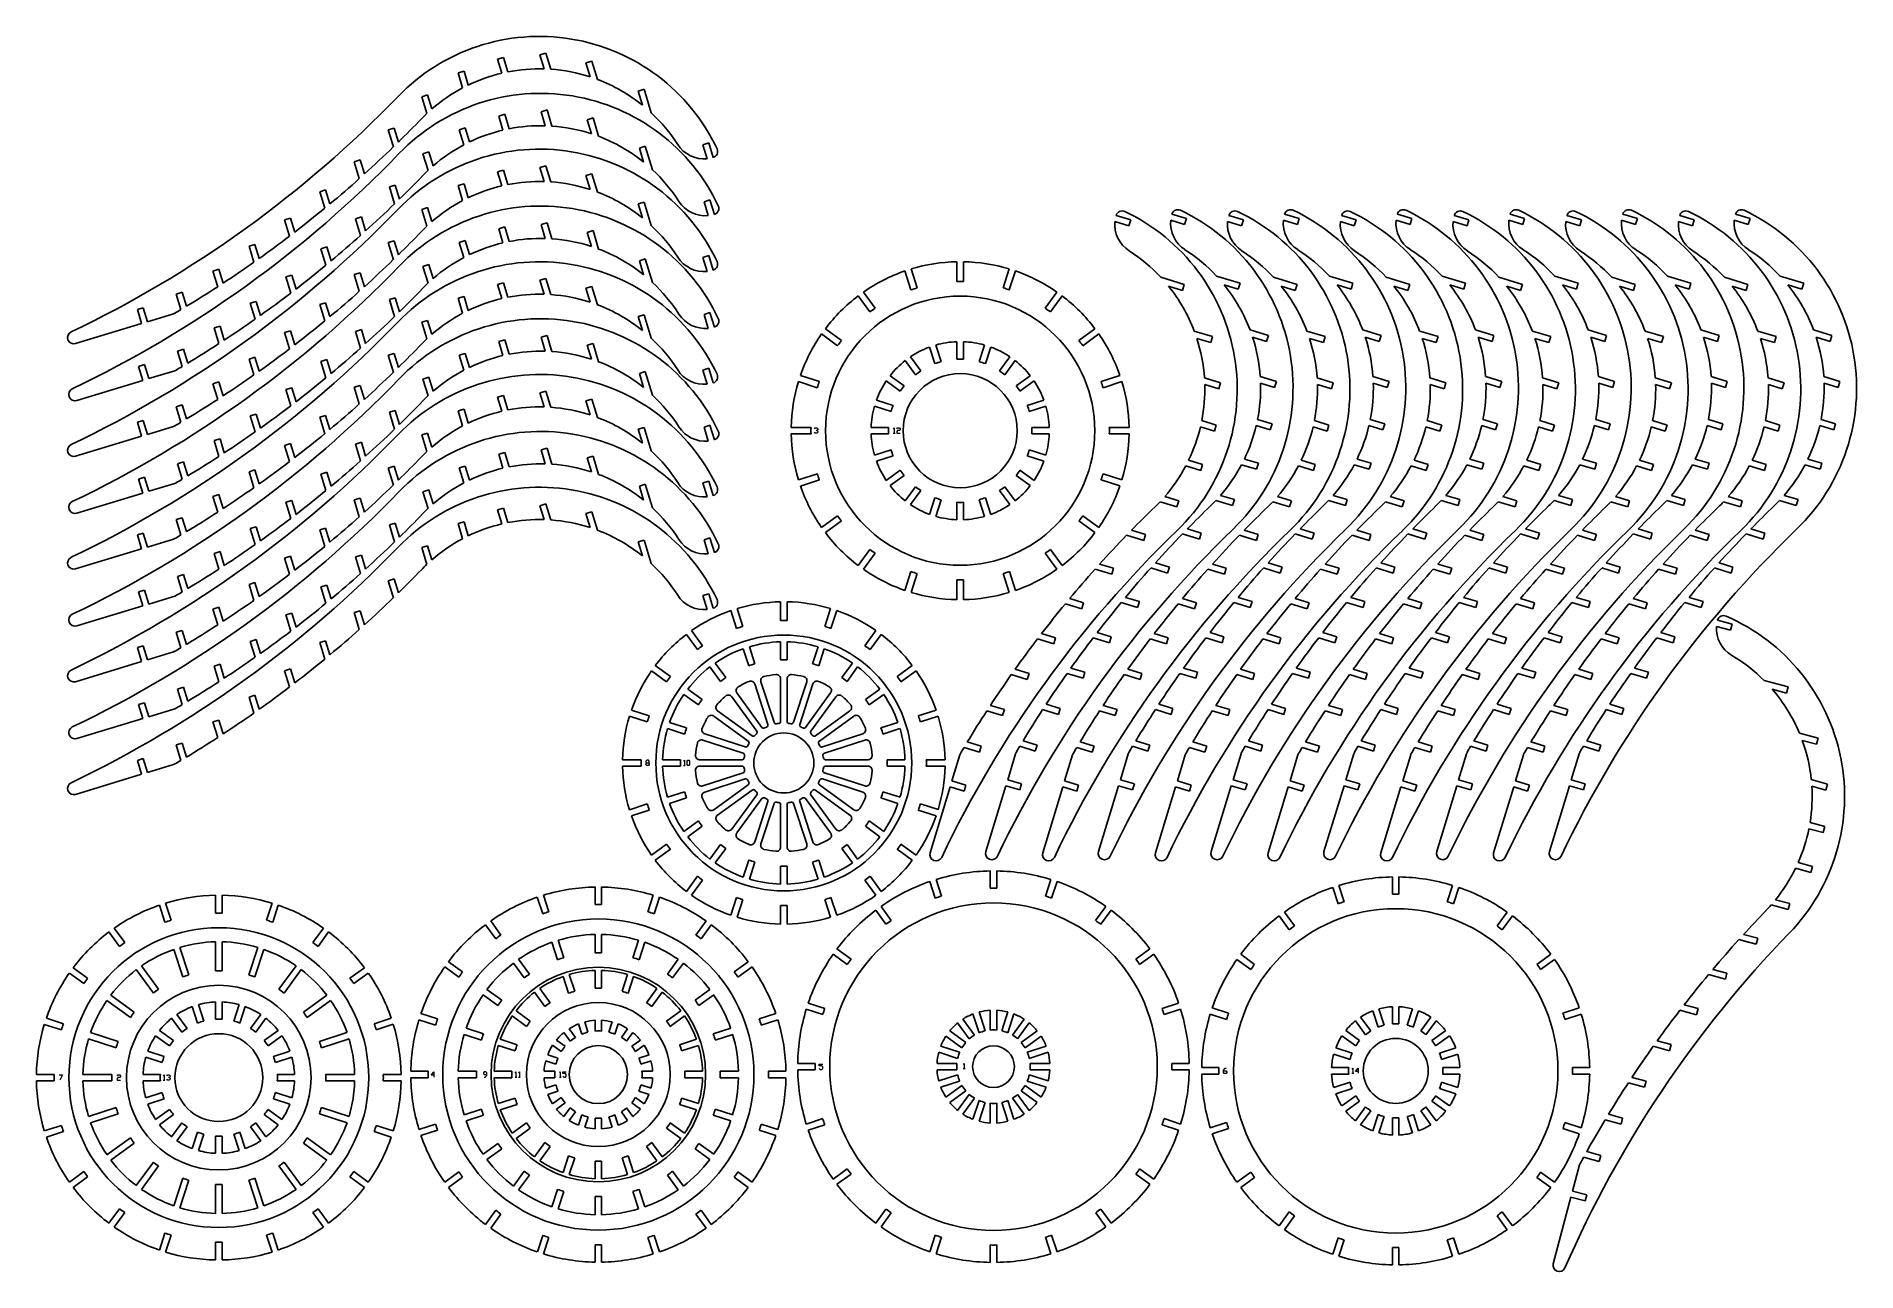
# Model space of a CAD drawing. Header units: millimetres. Extents: x 153 to 1025, y 100 to 692.
import ezdxf

# ---------------------------------------------------------------- set-up
doc = ezdxf.new("R2010")
doc.units = ezdxf.units.MM

msp = doc.modelspace()

# ---------------------------------------------------------------- linework, layer by layer
for p, q in [((376.85, 681.47), (373.99, 680.6)), ((373.99, 680.6), (376.02, 673.91)), ((376.85, 681.47), (378.96, 674.54)), ((397.12, 683.54), (394.26, 682.67)), ((394.26, 682.67), (396.3, 675.97)), ((397.12, 683.54), (399.47, 675.82)), ((399.16, 676.84), (397.12, 683.54)), ((355.07, 674.05), (357.94, 674.92)), ((355.07, 674.05), (357.26, 666.86)), ((357.11, 667.36), (355.07, 674.05)), ((357.94, 674.92), (359.97, 668.23)), ((419.19, 679.72), (416.33, 678.85)), ((416.33, 678.85), (418.37, 672.15)), ((419.19, 679.72), (421.87, 670.92)), ((337.65, 662.6), (340.51, 663.47)), ((340.51, 663.47), (342.55, 656.78)), ((444.22, 666.17), (441.36, 665.3)), ((441.36, 665.3), (443.39, 658.61)), ((444.22, 666.17), (447.64, 654.93)), ((337.65, 662.6), (340.1, 654.56)), ((377.42, 654.2), (374.56, 653.33)), ((377.42, 654.2), (379.53, 647.26)), ((397.7, 656.26), (394.84, 655.39)), ((394.84, 655.39), (396.88, 648.69)), ((397.7, 656.26), (400.05, 648.54)), ((399.74, 649.57), (397.7, 656.26)), ((321.58, 646.72), (324.44, 647.59)), ((321.58, 646.72), (324.07, 638.54)), ((323.62, 640.02), (321.58, 646.72)), ((324.44, 647.59), (326.48, 640.89)), ((355.65, 646.78), (358.51, 647.65)), ((355.65, 646.78), (357.84, 639.58)), ((357.69, 640.08), (355.65, 646.78)), ((358.51, 647.65), (360.55, 640.95)), ((374.56, 653.33), (376.6, 646.63)), ((419.77, 652.44), (416.91, 651.57)), ((416.91, 651.57), (418.94, 644.88)), ((419.77, 652.44), (422.44, 643.65)), ((444.79, 638.9), (441.93, 638.03)), ((441.93, 638.03), (443.97, 631.33)), ((444.79, 638.9), (448.21, 627.65)), ((475.2, 640.48), (472.34, 639.61)), ((472.34, 639.61), (474.37, 632.91)), ((477.32, 633.5), (475.2, 640.48)), ((305.33, 631.43), (308.19, 632.3)), ((305.33, 631.43), (307.77, 623.4)), ((308.19, 632.3), (310.23, 625.6)), ((338.23, 635.32), (341.09, 636.2)), ((338.23, 635.32), (340.68, 627.28)), ((341.09, 636.2), (343.13, 629.5)), ((397.12, 629.54), (394.26, 628.67)), ((394.26, 628.67), (396.3, 621.97)), ((397.12, 629.54), (399.47, 621.82)), ((399.16, 622.84), (397.12, 629.54)), ((477.29, 633.49), (477.32, 633.5)), ((322.16, 619.44), (325.02, 620.31)), ((322.16, 619.44), (324.64, 611.27)), ((324.19, 612.74), (322.16, 619.44)), ((325.02, 620.31), (327.06, 613.61)), ((355.07, 620.05), (357.94, 620.92)), ((355.07, 620.05), (357.26, 612.86)), ((357.11, 613.36), (355.07, 620.05)), ((357.94, 620.92), (359.97, 614.23)), ((376.85, 627.47), (373.99, 626.6)), ((373.99, 626.6), (376.02, 619.91)), ((376.85, 627.47), (378.96, 620.54)), ((419.19, 625.72), (416.33, 624.85)), ((416.33, 624.85), (418.37, 618.15)), ((419.19, 625.72), (421.87, 616.92)), ((288.79, 617.07), (291.65, 617.94)), ((288.79, 617.07), (291.19, 609.17)), ((291.65, 617.94), (293.69, 611.24)), ((444.22, 612.17), (441.36, 611.3)), ((441.36, 611.3), (443.39, 604.61)), ((444.22, 612.17), (447.64, 600.93)), ((475.77, 613.2), (472.91, 612.33)), ((472.91, 612.33), (474.95, 605.63)), ((477.9, 606.22), (475.77, 613.2)), ((271.99, 603.58), (274.85, 604.46)), ((271.99, 603.58), (274.35, 595.82)), ((274.85, 604.46), (276.89, 597.76)), ((305.9, 604.15), (308.76, 605.02)), ((305.9, 604.15), (308.35, 596.12)), ((308.76, 605.02), (310.8, 598.33)), ((337.65, 608.6), (340.51, 609.47)), ((337.65, 608.6), (340.1, 600.56)), ((340.51, 609.47), (342.55, 602.78)), ((397.7, 602.26), (394.84, 601.39)), ((397.7, 602.26), (400.05, 594.54)), ((399.74, 595.57), (397.7, 602.26)), ((477.87, 606.21), (477.9, 606.22)), ((676.45, 600.8), (669.76, 602.84)), ((670.34, 605.76), (670.34, 605.78)), ((670.34, 605.78), (677.32, 603.66)), ((677.32, 603.66), (676.45, 600.8)), ((703.18, 601.37), (696.48, 603.41)), ((697.06, 606.33), (697.07, 606.36)), ((697.07, 606.36), (704.05, 604.24)), ((704.05, 604.24), (703.18, 601.37)), ((730.45, 600.8), (723.76, 602.84)), ((724.34, 605.76), (724.34, 605.78)), ((724.34, 605.78), (731.32, 603.66)), ((731.32, 603.66), (730.45, 600.8)), ((757.18, 601.37), (750.48, 603.41)), ((751.06, 606.33), (751.07, 606.36)), ((751.07, 606.36), (758.05, 604.24)), ((758.05, 604.24), (757.18, 601.37)), ((784.45, 600.8), (777.76, 602.84)), ((778.34, 605.76), (778.34, 605.78)), ((778.34, 605.78), (785.32, 603.66)), ((785.32, 603.66), (784.45, 600.8)), ((811.18, 601.37), (804.48, 603.41)), ((805.06, 606.33), (805.07, 606.36)), ((805.07, 606.36), (812.05, 604.24)), ((812.05, 604.24), (811.18, 601.37)), ((838.45, 600.8), (831.76, 602.84)), ((832.34, 605.76), (832.34, 605.78)), ((832.34, 605.78), (839.32, 603.66)), ((839.32, 603.66), (838.45, 600.8)), ((865.18, 601.37), (858.48, 603.41)), ((859.06, 606.33), (859.07, 606.36)), ((859.07, 606.36), (866.05, 604.24)), ((866.05, 604.24), (865.18, 601.37)), ((892.45, 600.8), (885.76, 602.84)), ((886.34, 605.76), (886.34, 605.78)), ((886.34, 605.78), (893.32, 603.66)), ((893.32, 603.66), (892.45, 600.8)), ((919.18, 601.37), (912.48, 603.41)), ((913.06, 606.33), (913.07, 606.36)), ((913.07, 606.36), (920.05, 604.24)), ((920.05, 604.24), (919.18, 601.37)), ((946.45, 600.8), (939.76, 602.84)), ((940.34, 605.76), (940.34, 605.78)), ((940.34, 605.78), (947.32, 603.66)), ((947.32, 603.66), (946.45, 600.8)), ((973.18, 601.37), (966.48, 603.41)), ((967.06, 606.33), (967.07, 606.36)), ((967.07, 606.36), (974.05, 604.24)), ((974.05, 604.24), (973.18, 601.37)), ((321.58, 592.72), (324.44, 593.59)), ((324.44, 593.59), (326.48, 586.89)), ((355.65, 592.78), (358.51, 593.65)), ((358.51, 593.65), (360.55, 586.95)), ((377.42, 600.2), (374.56, 599.33)), ((374.56, 599.33), (376.6, 592.63)), ((377.42, 600.2), (379.53, 593.26)), ((394.84, 601.39), (396.88, 594.69)), ((419.77, 598.44), (416.91, 597.57)), ((416.91, 597.57), (418.94, 590.88)), ((419.77, 598.44), (422.44, 589.65)), ((254.93, 590.94), (257.79, 591.81)), ((254.93, 590.94), (257.25, 583.29)), ((257.79, 591.81), (259.83, 585.11)), ((289.37, 589.79), (292.23, 590.66)), ((289.37, 589.79), (291.77, 581.89)), ((292.23, 590.66), (294.27, 583.96)), ((321.58, 592.72), (324.07, 584.54)), ((323.62, 586.02), (321.58, 592.72)), ((355.65, 592.78), (357.84, 585.58)), ((357.69, 586.08), (355.65, 592.78)), ((444.79, 584.9), (441.93, 584.03)), ((444.79, 584.9), (448.21, 573.65)), ((475.2, 586.48), (472.34, 585.61)), ((472.34, 585.61), (474.37, 578.91)), ((477.32, 579.5), (475.2, 586.48)), ((237.62, 579.1), (240.49, 579.97)), ((237.62, 579.1), (239.92, 571.57)), ((240.49, 579.97), (242.52, 573.28)), ((272.56, 576.31), (275.42, 577.18)), ((272.56, 576.31), (274.93, 568.54)), ((275.42, 577.18), (277.46, 570.48)), ((305.33, 577.43), (308.19, 578.3)), ((305.33, 577.43), (307.77, 569.4)), ((308.19, 578.3), (310.23, 571.6)), ((338.23, 581.32), (341.09, 582.2)), ((338.23, 581.32), (340.68, 573.28)), ((341.09, 582.2), (343.13, 575.5)), ((397.12, 575.54), (394.26, 574.67)), ((397.12, 575.54), (399.47, 567.82)), ((399.16, 568.84), (397.12, 575.54)), ((441.93, 584.03), (443.97, 577.33)), ((477.29, 579.49), (477.32, 579.5)), ((572.07, 570.07), (569.13, 579.12)), ((575.03, 571.03), (572.08, 580.08)), ((594.07, 574.04), (594.07, 583.57)), ((597.18, 574.04), (597.18, 583.57)), ((616.22, 571.03), (619.17, 580.08)), ((619.18, 570.07), (622.13, 579.12)), ((703.02, 572.68), (691.77, 576.1)), ((729.74, 573.26), (718.5, 576.68)), ((757.02, 572.68), (745.77, 576.1)), ((783.74, 573.26), (772.5, 576.68)), ((811.02, 572.68), (799.77, 576.1)), ((837.74, 573.26), (826.5, 576.68)), ((865.02, 572.68), (853.77, 576.1)), ((891.74, 573.26), (880.5, 576.68)), ((919.02, 572.68), (907.77, 576.1)), ((945.74, 573.26), (934.5, 576.68)), ((973.02, 572.68), (961.77, 576.1)), ((999.74, 573.26), (988.5, 576.68)), ((220.08, 568.04), (222.95, 568.91)), ((220.08, 568.04), (222.34, 560.63)), ((222.95, 568.91), (224.98, 562.22)), ((355.07, 566.05), (357.94, 566.92)), ((357.94, 566.92), (359.97, 560.23)), ((376.85, 573.47), (373.99, 572.6)), ((373.99, 572.6), (376.02, 565.91)), ((376.85, 573.47), (378.96, 566.54)), ((394.26, 574.67), (396.3, 567.97)), ((419.19, 571.72), (416.33, 570.85)), ((416.33, 570.85), (418.37, 564.15)), ((419.19, 571.72), (421.87, 562.92)), ((552.37, 559.48), (546.77, 567.19)), ((554.89, 561.31), (549.29, 569.02)), ((636.36, 561.31), (641.96, 569.02)), ((638.88, 559.49), (644.48, 567.19)), ((702.15, 569.82), (695.45, 571.86)), ((703.02, 572.68), (702.15, 569.82)), ((728.87, 570.39), (722.17, 572.43)), ((729.74, 573.26), (728.87, 570.39)), ((756.15, 569.82), (749.45, 571.86)), ((757.02, 572.68), (756.15, 569.82)), ((782.87, 570.39), (776.17, 572.43)), ((783.74, 573.26), (782.87, 570.39)), ((810.15, 569.82), (803.45, 571.86)), ((811.02, 572.68), (810.15, 569.82)), ((836.87, 570.39), (830.17, 572.43)), ((837.74, 573.26), (836.87, 570.39)), ((864.15, 569.82), (857.45, 571.86)), ((865.02, 572.68), (864.15, 569.82)), ((890.87, 570.39), (884.17, 572.43)), ((891.74, 573.26), (890.87, 570.39)), ((918.15, 569.82), (911.45, 571.86)), ((919.02, 572.68), (918.15, 569.82)), ((944.87, 570.39), (938.17, 572.43)), ((945.74, 573.26), (944.87, 570.39)), ((972.15, 569.82), (965.45, 571.86)), ((973.02, 572.68), (972.15, 569.82)), ((998.87, 570.39), (992.17, 572.43)), ((999.74, 573.26), (998.87, 570.39)), ((201.43, 560.65), (204.29, 561.52)), ((201.43, 560.65), (203.46, 553.96)), ((203.46, 553.96), (201.43, 560.65)), ((204.29, 561.52), (206.33, 554.83)), ((218.79, 558.62), (206.33, 554.83)), ((255.5, 563.66), (258.37, 564.53)), ((255.5, 563.66), (257.83, 556.02)), ((258.37, 564.53), (260.4, 557.84)), ((288.79, 563.07), (291.65, 563.94)), ((288.79, 563.07), (291.19, 555.17)), ((291.65, 563.94), (293.69, 557.24)), ((322.16, 565.44), (325.02, 566.31)), ((322.16, 565.44), (324.64, 557.27)), ((324.19, 558.74), (322.16, 565.44)), ((325.02, 566.31), (327.06, 559.61)), ((355.07, 566.05), (357.26, 558.86)), ((357.11, 559.36), (355.07, 566.05)), ((444.22, 558.17), (441.36, 557.3)), ((444.22, 558.17), (447.64, 546.93)), ((475.77, 559.2), (472.91, 558.33)), ((472.91, 558.33), (474.95, 551.63)), ((477.9, 552.22), (475.77, 559.2)), ((203.46, 553.96), (171.87, 544.34)), ((238.2, 551.83), (241.06, 552.7)), ((238.2, 551.83), (240.49, 544.3)), ((241.06, 552.7), (243.1, 546)), ((271.99, 549.58), (274.85, 550.46)), ((271.99, 549.58), (274.35, 541.82)), ((274.85, 550.46), (276.89, 543.76)), ((305.9, 550.15), (308.76, 551.02)), ((305.9, 550.15), (308.35, 542.12)), ((308.76, 551.02), (310.8, 544.33)), ((337.65, 554.6), (340.51, 555.47)), ((337.65, 554.6), (340.1, 546.56)), ((340.51, 555.47), (342.55, 548.78)), ((441.36, 557.3), (443.39, 550.61)), ((477.87, 552.21), (477.9, 552.22)), ((538.74, 545.85), (531.04, 551.45)), ((652.51, 545.85), (660.22, 551.45)), ((716.57, 547.65), (707.77, 550.33)), ((743.29, 548.23), (734.49, 550.91)), ((770.57, 547.65), (761.77, 550.33)), ((797.29, 548.23), (788.49, 550.91)), ((824.57, 547.65), (815.77, 550.33)), ((851.29, 548.23), (842.49, 550.91)), ((878.57, 547.65), (869.77, 550.33)), ((905.29, 548.23), (896.49, 550.91)), ((932.57, 547.65), (923.77, 550.33)), ((959.29, 548.23), (950.49, 550.91)), ((986.57, 547.65), (977.77, 550.33)), ((1013.29, 548.23), (1004.49, 550.91)), ((220.66, 540.76), (223.52, 541.63)), ((220.66, 540.76), (222.92, 533.35)), ((223.52, 541.63), (225.56, 534.94)), ((377.42, 546.2), (374.56, 545.33)), ((374.56, 545.33), (376.6, 538.63)), ((377.42, 546.2), (379.53, 539.26)), ((397.7, 548.26), (394.84, 547.39)), ((394.84, 547.39), (396.88, 540.69)), ((397.7, 548.26), (400.05, 540.54)), ((399.74, 541.57), (397.7, 548.26)), ((419.77, 544.44), (416.91, 543.57)), ((416.91, 543.57), (418.94, 536.88)), ((419.77, 544.44), (422.44, 535.65)), ((536.91, 543.33), (529.21, 548.93)), ((583.55, 534.74), (580.97, 542.68)), ((586.51, 535.7), (583.92, 543.64)), ((594.07, 536.9), (594.07, 545.25)), ((597.18, 536.9), (597.18, 545.25)), ((604.75, 535.7), (607.33, 543.64)), ((607.71, 534.74), (610.29, 542.68)), ((654.34, 543.33), (662.05, 548.93)), ((715.7, 544.79), (709, 546.83)), ((716.57, 547.65), (715.7, 544.79)), ((742.42, 545.37), (735.72, 547.4)), ((743.29, 548.23), (742.42, 545.37)), ((769.7, 544.79), (763, 546.83)), ((770.57, 547.65), (769.7, 544.79)), ((796.42, 545.37), (789.72, 547.4)), ((797.29, 548.23), (796.42, 545.37)), ((823.7, 544.79), (817, 546.83)), ((824.57, 547.65), (823.7, 544.79)), ((850.42, 545.37), (843.72, 547.4)), ((851.29, 548.23), (850.42, 545.37)), ((877.7, 544.79), (871, 546.83)), ((878.57, 547.65), (877.7, 544.79)), ((904.42, 545.37), (897.72, 547.4)), ((905.29, 548.23), (904.42, 545.37)), ((931.7, 544.79), (925, 546.83)), ((932.57, 547.65), (931.7, 544.79)), ((958.42, 545.37), (951.72, 547.4)), ((959.29, 548.23), (958.42, 545.37)), ((985.7, 544.79), (979, 546.83)), ((986.57, 547.65), (985.7, 544.79)), ((1012.42, 545.37), (1005.72, 547.4)), ((1013.29, 548.23), (1012.42, 545.37)), ((202, 533.38), (204.87, 534.25)), ((202, 533.38), (204.04, 526.68)), ((204.04, 526.68), (202, 533.38)), ((204.87, 534.25), (206.9, 527.55)), ((254.93, 536.94), (257.79, 537.81)), ((254.93, 536.94), (257.25, 529.29)), ((257.79, 537.81), (259.83, 531.11)), ((289.37, 535.79), (292.23, 536.66)), ((289.37, 535.79), (291.77, 527.89)), ((292.23, 536.66), (294.27, 529.96)), ((321.58, 538.72), (324.44, 539.59)), ((321.58, 538.72), (324.07, 530.54)), ((323.62, 532.02), (321.58, 538.72)), ((324.44, 539.59), (326.48, 532.89)), ((355.65, 538.78), (358.51, 539.65)), ((355.65, 538.78), (357.84, 531.58)), ((357.69, 532.08), (355.65, 538.78)), ((358.51, 539.65), (360.55, 532.95)), ((475.2, 532.48), (472.34, 531.61)), ((477.32, 525.5), (475.2, 532.48)), ((574.2, 529.43), (569.3, 536.19)), ((576.72, 531.26), (571.81, 538.02)), ((614.53, 531.26), (619.44, 538.02)), ((617.05, 529.43), (621.96, 536.19)), ((204.04, 526.68), (172.45, 517.07)), ((219.36, 531.34), (206.9, 527.55)), ((237.62, 525.1), (240.49, 525.97)), ((237.62, 525.1), (239.92, 517.57)), ((240.49, 525.97), (242.52, 519.28)), ((305.33, 523.43), (308.19, 524.3)), ((305.33, 523.43), (307.77, 515.4)), ((308.19, 524.3), (310.23, 517.6)), ((338.23, 527.32), (341.09, 528.2)), ((338.23, 527.32), (340.68, 519.28)), ((341.09, 528.2), (343.13, 521.5)), ((444.79, 530.9), (441.93, 530.03)), ((441.93, 530.03), (443.97, 523.33)), ((444.79, 530.9), (448.21, 519.65)), ((472.34, 531.61), (474.37, 524.91)), ((477.29, 525.49), (477.32, 525.5)), ((527.19, 523.19), (518.14, 526.14)), ((528.16, 526.15), (519.1, 529.1)), ((566.96, 521.5), (560.2, 526.41)), ((568.79, 524.02), (562.03, 528.93)), ((622.46, 524.02), (629.22, 528.93)), ((624.29, 521.5), (631.05, 526.41)), ((663.1, 526.16), (672.15, 529.1)), ((664.06, 523.2), (673.11, 526.14)), ((720.38, 525.59), (712.66, 527.94)), ((719.51, 522.72), (712.82, 524.76)), ((713.69, 527.62), (720.38, 525.59)), ((720.38, 525.59), (719.51, 522.72)), ((747.11, 526.16), (739.39, 528.51)), ((746.24, 523.3), (739.54, 525.34)), ((740.41, 528.2), (747.11, 526.16)), ((747.11, 526.16), (746.24, 523.3)), ((774.38, 525.59), (766.66, 527.94)), ((773.51, 522.72), (766.82, 524.76)), ((767.69, 527.62), (774.38, 525.59)), ((774.38, 525.59), (773.51, 522.72)), ((801.11, 526.16), (793.39, 528.51)), ((800.24, 523.3), (793.54, 525.34)), ((794.41, 528.2), (801.11, 526.16)), ((801.11, 526.16), (800.24, 523.3)), ((828.38, 525.59), (820.66, 527.94)), ((827.51, 522.72), (820.82, 524.76)), ((821.69, 527.62), (828.38, 525.59)), ((828.38, 525.59), (827.51, 522.72)), ((855.11, 526.16), (847.39, 528.51)), ((854.24, 523.3), (847.54, 525.34)), ((848.41, 528.2), (855.11, 526.16)), ((855.11, 526.16), (854.24, 523.3)), ((882.38, 525.59), (874.66, 527.94)), ((881.51, 522.72), (874.82, 524.76)), ((875.69, 527.62), (882.38, 525.59)), ((882.38, 525.59), (881.51, 522.72)), ((909.11, 526.16), (901.39, 528.51)), ((908.24, 523.3), (901.54, 525.34)), ((902.41, 528.2), (909.11, 526.16)), ((909.11, 526.16), (908.24, 523.3)), ((936.38, 525.59), (928.66, 527.94)), ((935.51, 522.72), (928.82, 524.76)), ((929.69, 527.62), (936.38, 525.59)), ((936.38, 525.59), (935.51, 522.72)), ((963.11, 526.16), (955.39, 528.51)), ((962.24, 523.3), (955.54, 525.34)), ((956.41, 528.2), (963.11, 526.16)), ((963.11, 526.16), (962.24, 523.3)), ((990.38, 525.59), (982.66, 527.94)), ((989.51, 522.72), (982.82, 524.76)), ((983.69, 527.62), (990.38, 525.59)), ((990.38, 525.59), (989.51, 522.72)), ((1017.11, 526.16), (1009.39, 528.51)), ((1016.24, 523.3), (1009.54, 525.34)), ((1010.41, 528.2), (1017.11, 526.16)), ((1017.11, 526.16), (1016.24, 523.3)), ((220.08, 514.04), (222.95, 514.91)), ((222.95, 514.91), (224.98, 508.22)), ((272.56, 522.31), (275.42, 523.18)), ((272.56, 522.31), (274.93, 514.54)), ((275.42, 523.18), (277.46, 516.48)), ((376.85, 519.47), (373.99, 518.6)), ((373.99, 518.6), (376.02, 511.91)), ((376.85, 519.47), (378.96, 512.54)), ((397.12, 521.54), (394.26, 520.67)), ((394.26, 520.67), (396.3, 513.97)), ((397.12, 521.54), (399.47, 513.82)), ((399.16, 514.84), (397.12, 521.54)), ((419.19, 517.72), (416.33, 516.85)), ((416.33, 516.85), (418.37, 510.15)), ((419.19, 517.72), (421.87, 508.92)), ((563.48, 514.67), (555.54, 517.26)), ((627.77, 514.68), (635.71, 517.26)), ((201.43, 506.65), (204.29, 507.52)), ((201.43, 506.65), (203.46, 499.96)), ((203.46, 499.96), (201.43, 506.65)), ((204.29, 507.52), (206.33, 500.83)), ((220.08, 514.04), (222.34, 506.63)), ((255.5, 509.66), (258.37, 510.53)), ((255.5, 509.66), (257.83, 502.02)), ((258.37, 510.53), (260.4, 503.84)), ((288.79, 509.07), (291.65, 509.94)), ((288.79, 509.07), (291.19, 501.17)), ((291.65, 509.94), (293.69, 503.24)), ((322.16, 511.44), (325.02, 512.31)), ((322.16, 511.44), (324.64, 503.27)), ((324.19, 504.74), (322.16, 511.44)), ((325.02, 512.31), (327.06, 505.61)), ((355.07, 512.05), (357.94, 512.92)), ((355.07, 512.05), (357.26, 504.86)), ((357.11, 505.36), (355.07, 512.05)), ((357.94, 512.92), (359.97, 506.23)), ((562.52, 511.72), (554.58, 514.3)), ((628.73, 511.72), (636.67, 514.3)), ((718.32, 505.31), (711.38, 507.42)), ((745.04, 505.89), (738.11, 508)), ((745.04, 505.89), (744.17, 503.02)), ((772.32, 505.31), (765.38, 507.42)), ((799.04, 505.89), (792.11, 508)), ((799.04, 505.89), (798.17, 503.02)), ((826.32, 505.31), (819.38, 507.42)), ((853.04, 505.89), (846.11, 508)), ((853.04, 505.89), (852.17, 503.02)), ((880.32, 505.31), (873.38, 507.42)), ((907.04, 505.89), (900.11, 508)), ((907.04, 505.89), (906.17, 503.02)), ((934.32, 505.31), (927.38, 507.42)), ((961.04, 505.89), (954.11, 508)), ((961.04, 505.89), (960.17, 503.02)), ((988.32, 505.31), (981.38, 507.42)), ((1015.04, 505.89), (1008.11, 508)), ((1015.04, 505.89), (1014.17, 503.02)), ((203.46, 499.96), (171.87, 490.34)), ((218.79, 504.62), (206.33, 500.83)), ((238.2, 497.83), (241.06, 498.7)), ((238.2, 497.83), (240.49, 490.3)), ((241.06, 498.7), (243.1, 492)), ((337.65, 500.6), (340.51, 501.47)), ((337.65, 500.6), (340.1, 492.56)), ((340.51, 501.47), (342.55, 494.78)), ((444.22, 504.17), (441.36, 503.3)), ((441.36, 503.3), (443.39, 496.61)), ((444.22, 504.17), (447.64, 492.93)), ((475.77, 505.2), (472.91, 504.33)), ((472.91, 504.33), (474.95, 497.63)), ((477.9, 498.22), (475.77, 505.2)), ((477.87, 498.21), (477.9, 498.22)), ((524.18, 504.15), (514.66, 504.15)), ((524.18, 501.04), (514.66, 501.04)), ((561.32, 504.15), (552.97, 504.15)), ((561.32, 501.04), (552.97, 501.04)), ((629.93, 504.15), (638.28, 504.15)), ((629.93, 501.04), (638.28, 501.04)), ((667.08, 504.15), (676.6, 504.15)), ((667.08, 501.04), (676.6, 501.04)), ((717.45, 502.45), (710.75, 504.49)), ((718.32, 505.31), (717.45, 502.45)), ((744.17, 503.02), (737.47, 505.06)), ((771.45, 502.45), (764.75, 504.49)), ((772.32, 505.31), (771.45, 502.45)), ((798.17, 503.02), (791.47, 505.06)), ((825.45, 502.45), (818.75, 504.49)), ((826.32, 505.31), (825.45, 502.45)), ((852.17, 503.02), (845.47, 505.06)), ((879.45, 502.45), (872.75, 504.49)), ((880.32, 505.31), (879.45, 502.45)), ((906.17, 503.02), (899.47, 505.06)), ((933.45, 502.45), (926.75, 504.49)), ((934.32, 505.31), (933.45, 502.45)), ((960.17, 503.02), (953.47, 505.06)), ((987.45, 502.45), (980.75, 504.49)), ((988.32, 505.31), (987.45, 502.45)), ((1014.17, 503.02), (1007.47, 505.06)), ((271.99, 495.58), (274.85, 496.46)), ((271.99, 495.58), (274.35, 487.82)), ((274.85, 496.46), (276.89, 489.76)), ((305.9, 496.15), (308.76, 497.02)), ((305.9, 496.15), (308.35, 488.12)), ((308.76, 497.02), (310.8, 490.33)), ((377.42, 492.2), (374.56, 491.33)), ((374.56, 491.33), (376.6, 484.63)), ((377.42, 492.2), (379.53, 485.26)), ((397.7, 494.26), (394.84, 493.39)), ((394.84, 493.39), (396.88, 486.69)), ((397.7, 494.26), (400.05, 486.54)), ((399.74, 487.57), (397.7, 494.26)), ((419.77, 490.44), (416.91, 489.57)), ((416.91, 489.57), (418.94, 482.88)), ((419.77, 490.44), (422.44, 481.65)), ((562.52, 493.47), (554.58, 490.89)), ((563.48, 490.52), (555.54, 487.93)), ((627.77, 490.52), (635.71, 487.94)), ((628.73, 493.48), (636.68, 490.9)), ((711.77, 486.4), (705.07, 488.44)), ((738.49, 486.97), (731.79, 489.01)), ((765.77, 486.4), (759.07, 488.44)), ((792.49, 486.97), (785.79, 489.01)), ((819.77, 486.4), (813.07, 488.44)), ((846.49, 486.97), (839.79, 489.01)), ((873.77, 486.4), (867.07, 488.44)), ((900.49, 486.97), (893.79, 489.01)), ((927.77, 486.4), (921.07, 488.44)), ((954.49, 486.97), (947.79, 489.01)), ((981.77, 486.4), (975.07, 488.44)), ((1008.49, 486.97), (1001.79, 489.01)), ((202, 479.38), (204.87, 480.25)), ((204.87, 480.25), (206.9, 473.55)), ((220.66, 486.76), (223.52, 487.63)), ((220.66, 486.76), (222.92, 479.35)), ((223.52, 487.63), (225.56, 480.94)), ((254.93, 482.94), (257.79, 483.81)), ((254.93, 482.94), (257.25, 475.29)), ((257.79, 483.81), (259.83, 477.11)), ((289.37, 481.79), (292.23, 482.66)), ((289.37, 481.79), (291.77, 473.89)), ((292.23, 482.66), (294.27, 475.96)), ((321.58, 484.72), (324.44, 485.59)), ((321.58, 484.72), (324.07, 476.54)), ((323.62, 478.02), (321.58, 484.72)), ((324.44, 485.59), (326.48, 478.89)), ((355.65, 484.78), (358.51, 485.65)), ((355.65, 484.78), (357.84, 477.58)), ((357.69, 478.08), (355.65, 484.78)), ((358.51, 485.65), (360.55, 478.95)), ((527.2, 482), (518.14, 479.05)), ((566.96, 483.69), (560.2, 478.78)), ((568.79, 481.17), (562.03, 476.26)), ((622.46, 481.18), (629.22, 476.27)), ((624.29, 483.69), (631.05, 478.78)), ((664.06, 482), (673.11, 479.06)), ((710.9, 483.54), (703.7, 485.73)), ((704.2, 485.57), (710.9, 483.54)), ((710.9, 483.54), (711.77, 486.4)), ((737.62, 484.11), (730.43, 486.3)), ((730.92, 486.15), (737.62, 484.11)), ((737.62, 484.11), (738.49, 486.97)), ((764.9, 483.54), (757.7, 485.73)), ((758.2, 485.57), (764.9, 483.54)), ((764.9, 483.54), (765.77, 486.4)), ((791.62, 484.11), (784.43, 486.3)), ((784.92, 486.15), (791.62, 484.11)), ((791.62, 484.11), (792.49, 486.97)), ((818.9, 483.54), (811.7, 485.73)), ((812.2, 485.57), (818.9, 483.54)), ((818.9, 483.54), (819.77, 486.4)), ((845.62, 484.11), (838.43, 486.3)), ((838.92, 486.15), (845.62, 484.11)), ((845.62, 484.11), (846.49, 486.97)), ((872.9, 483.54), (865.7, 485.73)), ((866.2, 485.57), (872.9, 483.54)), ((872.9, 483.54), (873.77, 486.4)), ((899.62, 484.11), (892.43, 486.3)), ((892.92, 486.15), (899.62, 484.11)), ((899.62, 484.11), (900.49, 486.97)), ((926.9, 483.54), (919.7, 485.73)), ((920.2, 485.57), (926.9, 483.54)), ((926.9, 483.54), (927.77, 486.4)), ((953.62, 484.11), (946.43, 486.3)), ((946.92, 486.15), (953.62, 484.11)), ((953.62, 484.11), (954.49, 486.97)), ((980.9, 483.54), (973.7, 485.73)), ((974.2, 485.57), (980.9, 483.54)), ((980.9, 483.54), (981.77, 486.4)), ((1007.62, 484.11), (1000.43, 486.3)), ((1000.92, 486.15), (1007.62, 484.11)), ((1007.62, 484.11), (1008.49, 486.97)), ((204.04, 472.68), (172.45, 463.07)), ((202, 479.38), (204.04, 472.68)), ((204.04, 472.68), (202, 479.38)), ((219.36, 477.34), (206.9, 473.55)), ((237.62, 471.1), (240.49, 471.97)), ((237.62, 471.1), (239.92, 463.57)), ((240.49, 471.97), (242.52, 465.28)), ((338.23, 473.32), (341.09, 474.2)), ((338.23, 473.32), (340.68, 465.28)), ((341.09, 474.2), (343.13, 467.5)), ((444.79, 476.9), (441.93, 476.03)), ((441.93, 476.03), (443.97, 469.33)), ((444.79, 476.9), (448.21, 465.65)), ((475.2, 478.48), (472.34, 477.61)), ((472.34, 477.61), (474.37, 470.91)), ((477.32, 471.5), (475.2, 478.48)), ((477.29, 471.49), (477.32, 471.5)), ((528.16, 479.04), (519.1, 476.09)), ((574.21, 475.76), (569.3, 469)), ((576.72, 473.93), (571.82, 467.17)), ((614.53, 473.93), (619.44, 467.17)), ((617.05, 475.76), (621.96, 469)), ((663.1, 479.04), (672.15, 476.1)), ((700.32, 468.98), (693.62, 471.01)), ((727.04, 469.55), (720.34, 471.59)), ((754.32, 468.98), (747.62, 471.01)), ((781.04, 469.55), (774.34, 471.59)), ((808.32, 468.98), (801.62, 471.01)), ((835.04, 469.55), (828.34, 471.59)), ((862.32, 468.98), (855.62, 471.01)), ((889.04, 469.55), (882.34, 471.59)), ((916.32, 468.98), (909.62, 471.01)), ((943.04, 469.55), (936.34, 471.59)), ((970.32, 468.98), (963.62, 471.01)), ((997.04, 469.55), (990.34, 471.59)), ((272.56, 468.31), (275.42, 469.18)), ((272.56, 468.31), (274.93, 460.54)), ((275.42, 469.18), (277.46, 462.48)), ((305.33, 469.43), (308.19, 470.3)), ((305.33, 469.43), (307.77, 461.4)), ((308.19, 470.3), (310.23, 463.6)), ((376.85, 465.47), (373.99, 464.6)), ((373.99, 464.6), (376.02, 457.91)), ((376.85, 465.47), (378.96, 458.54)), ((397.12, 467.54), (394.26, 466.67)), ((394.26, 466.67), (396.3, 459.97)), ((397.12, 467.54), (399.47, 459.82)), ((399.16, 460.84), (397.12, 467.54)), ((419.19, 463.72), (416.33, 462.85)), ((416.33, 462.85), (418.37, 456.15)), ((419.19, 463.72), (421.87, 454.92)), ((583.55, 470.45), (580.97, 462.51)), ((586.51, 469.49), (583.93, 461.55)), ((594.07, 468.29), (594.07, 459.94)), ((597.18, 468.29), (597.18, 459.94)), ((604.75, 469.49), (607.33, 461.55)), ((607.71, 470.45), (610.29, 462.51)), ((699.45, 466.11), (691.4, 468.56)), ((699.45, 466.11), (700.32, 468.98)), ((726.17, 466.69), (718.13, 469.14)), ((726.17, 466.69), (727.04, 469.55)), ((753.45, 466.11), (745.4, 468.56)), ((753.45, 466.11), (754.32, 468.98)), ((780.17, 466.69), (772.13, 469.14)), ((780.17, 466.69), (781.04, 469.55)), ((807.45, 466.11), (799.4, 468.56)), ((807.45, 466.11), (808.32, 468.98)), ((834.17, 466.69), (826.13, 469.14)), ((834.17, 466.69), (835.04, 469.55)), ((861.45, 466.11), (853.4, 468.56)), ((861.45, 466.11), (862.32, 468.98)), ((888.17, 466.69), (880.13, 469.14)), ((888.17, 466.69), (889.04, 469.55)), ((915.45, 466.11), (907.4, 468.56)), ((915.45, 466.11), (916.32, 468.98)), ((942.17, 466.69), (934.13, 469.14)), ((942.17, 466.69), (943.04, 469.55)), ((969.45, 466.11), (961.4, 468.56)), ((969.45, 466.11), (970.32, 468.98)), ((996.17, 466.69), (988.13, 469.14)), ((996.17, 466.69), (997.04, 469.55)), ((201.43, 452.65), (204.29, 453.52)), ((204.29, 453.52), (206.33, 446.83)), ((220.08, 460.04), (222.95, 460.91)), ((220.08, 460.04), (222.34, 452.63)), ((222.95, 460.91), (224.98, 454.22)), ((255.5, 455.66), (258.37, 456.53)), ((255.5, 455.66), (257.83, 448.02)), ((258.37, 456.53), (260.4, 449.84)), ((288.79, 455.07), (291.65, 455.94)), ((288.79, 455.07), (291.19, 447.17)), ((291.65, 455.94), (293.69, 449.24)), ((322.16, 457.44), (325.02, 458.31)), ((322.16, 457.44), (324.64, 449.27)), ((324.19, 450.74), (322.16, 457.44)), ((325.02, 458.31), (327.06, 451.61)), ((355.07, 458.05), (357.94, 458.92)), ((355.07, 458.05), (357.26, 450.86)), ((357.11, 451.36), (355.07, 458.05)), ((357.94, 458.92), (359.97, 452.23)), ((536.91, 461.86), (529.21, 456.26)), ((538.74, 459.34), (531.04, 453.74)), ((652.52, 459.34), (660.22, 453.75)), ((654.35, 461.86), (662.05, 456.26)), ((684.43, 452.9), (677.74, 454.94)), ((711.16, 453.48), (704.46, 455.52)), ((710.28, 450.62), (711.16, 453.48)), ((738.43, 452.9), (731.74, 454.94)), ((765.16, 453.48), (758.46, 455.52)), ((764.28, 450.62), (765.16, 453.48)), ((792.43, 452.9), (785.74, 454.94)), ((819.16, 453.48), (812.46, 455.52)), ((818.28, 450.62), (819.16, 453.48)), ((846.43, 452.9), (839.74, 454.94)), ((873.16, 453.48), (866.46, 455.52)), ((872.28, 450.62), (873.16, 453.48)), ((900.43, 452.9), (893.74, 454.94)), ((927.16, 453.48), (920.46, 455.52)), ((926.28, 450.62), (927.16, 453.48)), ((954.43, 452.9), (947.74, 454.94)), ((981.16, 453.48), (974.46, 455.52)), ((980.28, 450.62), (981.16, 453.48)), ((203.46, 445.96), (171.87, 436.34)), ((201.43, 452.65), (203.46, 445.96)), ((203.46, 445.96), (201.43, 452.65)), ((218.79, 450.62), (206.33, 446.83)), ((337.65, 446.6), (340.51, 447.47)), ((337.65, 446.6), (340.1, 438.56)), ((340.51, 447.47), (342.55, 440.78)), ((444.22, 450.17), (441.36, 449.3)), ((441.36, 449.3), (443.39, 442.61)), ((444.22, 450.17), (447.64, 438.93)), ((475.77, 451.2), (472.91, 450.33)), ((472.91, 450.33), (474.95, 443.63)), ((477.9, 444.22), (475.77, 451.2)), ((552.37, 445.71), (546.78, 438)), ((638.88, 445.71), (644.48, 438.01)), ((683.56, 450.04), (675.39, 452.53)), ((676.86, 452.08), (683.56, 450.04)), ((683.56, 450.04), (684.43, 452.9)), ((710.28, 450.62), (702.11, 453.11)), ((703.59, 452.66), (710.28, 450.62)), ((737.56, 450.04), (729.39, 452.53)), ((730.86, 452.08), (737.56, 450.04)), ((737.56, 450.04), (738.43, 452.9)), ((764.28, 450.62), (756.11, 453.11)), ((757.59, 452.66), (764.28, 450.62)), ((791.56, 450.04), (783.39, 452.53)), ((784.86, 452.08), (791.56, 450.04)), ((791.56, 450.04), (792.43, 452.9)), ((818.28, 450.62), (810.11, 453.11)), ((811.59, 452.66), (818.28, 450.62)), ((845.56, 450.04), (837.39, 452.53)), ((838.86, 452.08), (845.56, 450.04)), ((845.56, 450.04), (846.43, 452.9)), ((872.28, 450.62), (864.11, 453.11)), ((865.59, 452.66), (872.28, 450.62)), ((899.56, 450.04), (891.39, 452.53)), ((892.86, 452.08), (899.56, 450.04)), ((899.56, 450.04), (900.43, 452.9)), ((926.28, 450.62), (918.11, 453.11)), ((919.59, 452.66), (926.28, 450.62)), ((953.56, 450.04), (945.39, 452.53)), ((946.86, 452.08), (953.56, 450.04)), ((953.56, 450.04), (954.43, 452.9)), ((980.28, 450.62), (972.11, 453.11)), ((973.59, 452.66), (980.28, 450.62)), ((238.2, 443.83), (241.06, 444.7)), ((238.2, 443.83), (240.49, 436.3)), ((241.06, 444.7), (243.1, 438)), ((271.99, 441.58), (274.85, 442.46)), ((271.99, 441.58), (274.35, 433.82)), ((274.85, 442.46), (276.89, 435.76)), ((305.9, 442.15), (308.76, 443.02)), ((305.9, 442.15), (308.35, 434.12)), ((308.76, 443.02), (310.8, 436.33)), ((477.87, 444.21), (477.9, 444.22)), ((554.89, 443.88), (549.29, 436.18)), ((636.37, 443.88), (641.96, 436.18)), ((668.27, 433.79), (660.24, 436.23)), ((669.14, 436.65), (662.45, 438.69)), ((668.27, 433.79), (669.14, 436.65)), ((695, 434.36), (686.97, 436.81)), ((695.87, 437.23), (689.17, 439.26)), ((695, 434.36), (695.87, 437.23)), ((722.27, 433.79), (714.24, 436.23)), ((723.14, 436.65), (716.45, 438.69)), ((722.27, 433.79), (723.14, 436.65)), ((749, 434.36), (740.97, 436.81)), ((749.87, 437.23), (743.17, 439.26)), ((749, 434.36), (749.87, 437.23)), ((776.27, 433.79), (768.24, 436.23)), ((777.14, 436.65), (770.45, 438.69)), ((776.27, 433.79), (777.14, 436.65)), ((803, 434.36), (794.97, 436.81)), ((803.87, 437.23), (797.17, 439.26)), ((803, 434.36), (803.87, 437.23)), ((830.27, 433.79), (822.24, 436.23)), ((831.14, 436.65), (824.45, 438.69)), ((830.27, 433.79), (831.14, 436.65)), ((857, 434.36), (848.97, 436.81)), ((857.87, 437.23), (851.17, 439.26)), ((857, 434.36), (857.87, 437.23)), ((884.27, 433.79), (876.24, 436.23)), ((885.14, 436.65), (878.45, 438.69)), ((884.27, 433.79), (885.14, 436.65)), ((911, 434.36), (902.97, 436.81)), ((911.87, 437.23), (905.17, 439.26)), ((911, 434.36), (911.87, 437.23)), ((938.27, 433.79), (930.24, 436.23)), ((939.14, 436.65), (932.45, 438.69)), ((938.27, 433.79), (939.14, 436.65)), ((965, 434.36), (956.97, 436.81)), ((965.87, 437.23), (959.17, 439.26)), ((965, 434.36), (965.87, 437.23)), ((220.66, 432.76), (223.52, 433.63)), ((220.66, 432.76), (222.92, 425.35)), ((223.52, 433.63), (225.56, 426.94)), ((254.93, 428.94), (257.79, 429.81)), ((254.93, 428.94), (257.25, 421.29)), ((257.79, 429.81), (259.83, 423.11)), ((289.37, 427.79), (292.23, 428.66)), ((289.37, 427.79), (291.77, 419.89)), ((292.23, 428.66), (294.27, 421.96)), ((321.58, 430.72), (324.44, 431.59)), ((321.58, 430.72), (324.07, 422.54)), ((323.62, 424.02), (321.58, 430.72)), ((324.44, 431.59), (326.48, 424.89)), ((572.07, 435.13), (569.13, 426.07)), ((575.03, 434.16), (572.09, 425.11)), ((594.07, 431.15), (594.07, 421.63)), ((597.18, 431.15), (597.18, 421.63)), ((616.23, 434.16), (619.17, 425.11)), ((619.19, 435.13), (622.13, 426.07)), ((204.04, 418.68), (172.45, 409.07)), ((202, 425.38), (204.87, 426.25)), ((202, 425.38), (204.04, 418.68)), ((204.04, 418.68), (202, 425.38)), ((204.87, 426.25), (206.9, 419.55)), ((219.36, 423.34), (206.9, 419.55)), ((475.2, 424.48), (472.34, 423.61)), ((472.34, 423.61), (474.37, 416.91)), ((477.32, 417.5), (475.2, 424.48)), ((509.57, 411.69), (509.57, 420.65)), ((512.68, 411.69), (512.68, 420.65)), ((653.91, 417.25), (646.02, 419.66)), ((654.78, 420.11), (648.09, 422.15)), ((653.91, 417.25), (654.78, 420.11)), ((680.64, 417.83), (672.74, 420.23)), ((681.51, 420.69), (674.81, 422.73)), ((680.64, 417.83), (681.51, 420.69)), ((707.91, 417.25), (700.02, 419.66)), ((708.78, 420.11), (702.09, 422.15)), ((707.91, 417.25), (708.78, 420.11)), ((734.64, 417.83), (726.74, 420.23)), ((735.51, 420.69), (728.81, 422.73)), ((734.64, 417.83), (735.51, 420.69)), ((761.91, 417.25), (754.02, 419.66)), ((762.78, 420.11), (756.09, 422.15)), ((761.91, 417.25), (762.78, 420.11)), ((788.64, 417.83), (780.74, 420.23)), ((789.51, 420.69), (782.81, 422.73)), ((788.64, 417.83), (789.51, 420.69)), ((815.91, 417.25), (808.02, 419.66)), ((816.78, 420.11), (810.09, 422.15)), ((815.91, 417.25), (816.78, 420.11)), ((842.64, 417.83), (834.74, 420.23)), ((843.51, 420.69), (836.81, 422.73)), ((842.64, 417.83), (843.51, 420.69)), ((869.91, 417.25), (862.02, 419.66)), ((870.78, 420.11), (864.09, 422.15)), ((869.91, 417.25), (870.78, 420.11)), ((896.64, 417.83), (888.74, 420.23)), ((897.51, 420.69), (890.81, 422.73)), ((896.64, 417.83), (897.51, 420.69)), ((923.91, 417.25), (916.02, 419.66)), ((924.78, 420.11), (918.09, 422.15)), ((923.91, 417.25), (924.78, 420.11)), ((950.64, 417.83), (942.74, 420.23)), ((951.51, 420.69), (944.81, 422.73)), ((950.64, 417.83), (951.51, 420.69)), ((237.62, 417.1), (240.49, 417.97)), ((237.62, 417.1), (239.92, 409.57)), ((240.49, 417.97), (242.52, 411.28)), ((272.56, 414.31), (275.42, 415.18)), ((272.56, 414.31), (274.93, 406.54)), ((275.42, 415.18), (277.46, 408.48)), ((305.33, 415.43), (308.19, 416.3)), ((305.33, 415.43), (307.77, 407.4)), ((308.19, 416.3), (310.23, 409.6)), ((477.29, 417.49), (477.32, 417.5)), ((488.54, 407.86), (485.78, 416.38)), ((491.5, 408.82), (488.74, 417.35)), ((530.74, 408.83), (533.51, 417.35)), ((533.7, 407.86), (536.47, 416.39)), ((958.44, 411.74), (958.45, 411.76)), ((958.45, 411.76), (965.5, 409.88)), ((965.5, 409.88), (964.72, 406.99)), ((220.08, 406.04), (222.95, 406.91)), ((220.08, 406.04), (222.34, 398.63)), ((222.95, 406.91), (224.98, 400.22)), ((255.5, 401.66), (258.37, 402.53)), ((255.5, 401.66), (257.83, 394.02)), ((258.37, 402.53), (260.4, 395.84)), ((288.79, 401.07), (291.65, 401.94)), ((291.65, 401.94), (293.69, 395.24)), ((469.73, 397.73), (464.46, 404.98)), ((472.25, 399.56), (466.98, 406.81)), ((509.57, 392.86), (509.57, 401.44)), ((512.68, 392.86), (512.68, 401.45)), ((550, 399.56), (555.27, 406.81)), ((552.52, 397.73), (557.78, 404.98)), ((640.43, 400.45), (632.66, 402.81)), ((641.3, 403.31), (634.6, 405.35)), ((640.43, 400.45), (641.3, 403.31)), ((667.15, 401.03), (659.38, 403.39)), ((668.02, 403.89), (661.33, 405.92)), ((667.15, 401.03), (668.02, 403.89)), ((694.43, 400.45), (686.66, 402.81)), ((695.3, 403.31), (688.6, 405.35)), ((694.43, 400.45), (695.3, 403.31)), ((721.15, 401.03), (713.38, 403.39)), ((722.02, 403.89), (715.33, 405.92)), ((721.15, 401.03), (722.02, 403.89)), ((748.43, 400.45), (740.66, 402.81)), ((749.3, 403.31), (742.6, 405.35)), ((748.43, 400.45), (749.3, 403.31)), ((775.15, 401.03), (767.38, 403.39)), ((776.02, 403.89), (769.33, 405.92)), ((775.15, 401.03), (776.02, 403.89)), ((802.43, 400.45), (794.66, 402.81)), ((803.3, 403.31), (796.6, 405.35)), ((802.43, 400.45), (803.3, 403.31)), ((829.15, 401.03), (821.38, 403.39)), ((830.02, 403.89), (823.33, 405.92)), ((829.15, 401.03), (830.02, 403.89)), ((856.43, 400.45), (848.66, 402.81)), ((857.3, 403.31), (850.6, 405.35)), ((856.43, 400.45), (857.3, 403.31)), ((883.15, 401.03), (875.38, 403.39)), ((884.02, 403.89), (877.33, 405.92)), ((883.15, 401.03), (884.02, 403.89)), ((910.43, 400.45), (902.66, 402.81)), ((911.3, 403.31), (904.6, 405.35)), ((910.43, 400.45), (911.3, 403.31)), ((937.15, 401.03), (929.38, 403.39)), ((938.02, 403.89), (931.33, 405.92)), ((937.15, 401.03), (938.02, 403.89)), ((964.72, 406.99), (957.96, 408.8)), ((201.43, 398.65), (204.29, 399.52)), ((201.43, 398.65), (203.46, 391.96)), ((203.46, 391.96), (201.43, 398.65)), ((204.29, 399.52), (206.33, 392.83)), ((218.79, 396.62), (206.33, 392.83)), ((288.79, 401.07), (291.19, 393.17)), ((494.36, 389.96), (491.71, 398.12)), ((497.32, 390.92), (494.67, 399.09)), ((524.93, 390.92), (527.58, 399.09)), ((527.89, 389.96), (530.54, 398.12)), ((203.46, 391.96), (171.87, 382.34)), ((238.2, 389.83), (241.06, 390.7)), ((238.2, 389.83), (240.49, 382.3)), ((241.06, 390.7), (243.1, 384)), ((271.99, 387.58), (274.85, 388.46)), ((271.99, 387.58), (274.35, 379.82)), ((274.85, 388.46), (276.89, 381.76)), ((454.97, 382.28), (447.72, 387.55)), ((456.8, 384.8), (449.55, 390.06)), ((480.8, 382.5), (475.75, 389.44)), ((483.32, 384.33), (478.27, 391.27)), ((509.57, 363.35), (509.57, 383.73)), ((512.68, 363.35), (512.68, 383.73)), ((538.93, 384.33), (543.98, 391.28)), ((541.45, 382.5), (546.5, 389.45)), ((565.45, 384.8), (572.7, 390.07)), ((567.28, 382.28), (574.53, 387.55)), ((627.79, 383.39), (620.14, 385.72)), ((628.66, 386.25), (621.96, 388.29)), ((627.79, 383.39), (628.66, 386.25)), ((654.51, 383.97), (646.86, 386.29)), ((655.38, 386.83), (648.68, 388.87)), ((654.51, 383.97), (655.38, 386.83)), ((681.79, 383.39), (674.14, 385.72)), ((682.66, 386.25), (675.96, 388.29)), ((681.79, 383.39), (682.66, 386.25)), ((708.51, 383.97), (700.86, 386.29)), ((709.38, 386.83), (702.68, 388.87)), ((708.51, 383.97), (709.38, 386.83)), ((735.79, 383.39), (728.14, 385.72)), ((736.66, 386.25), (729.96, 388.29)), ((735.79, 383.39), (736.66, 386.25)), ((762.51, 383.97), (754.86, 386.29)), ((763.38, 386.83), (756.68, 388.87)), ((762.51, 383.97), (763.38, 386.83)), ((789.79, 383.39), (782.14, 385.72)), ((790.66, 386.25), (783.96, 388.29)), ((789.79, 383.39), (790.66, 386.25)), ((816.51, 383.97), (808.86, 386.29)), ((817.38, 386.83), (810.68, 388.87)), ((816.51, 383.97), (817.38, 386.83)), ((843.79, 383.39), (836.14, 385.72)), ((844.66, 386.25), (837.96, 388.29)), ((843.79, 383.39), (844.66, 386.25)), ((870.51, 383.97), (862.86, 386.29)), ((871.38, 386.83), (864.68, 388.87)), ((870.51, 383.97), (871.38, 386.83)), ((897.79, 383.39), (890.14, 385.72)), ((898.66, 386.25), (891.96, 388.29)), ((897.79, 383.39), (898.66, 386.25)), ((924.51, 383.97), (916.86, 386.29)), ((925.38, 386.83), (918.68, 388.87)), ((924.51, 383.97), (925.38, 386.83)), ((220.66, 378.76), (223.52, 379.63)), ((220.66, 378.76), (222.92, 371.35)), ((223.52, 379.63), (225.56, 372.94)), ((254.93, 374.94), (257.79, 375.81)), ((257.79, 375.81), (259.83, 369.11)), ((470.2, 371.21), (463.25, 376.26)), ((472.03, 373.73), (465.08, 378.78)), ((498.14, 358.63), (486.17, 375.11)), ((500.66, 360.46), (488.68, 376.94)), ((503.48, 361.9), (497.18, 381.27)), ((506.44, 362.86), (500.14, 382.23)), ((515.81, 362.86), (522.1, 382.23)), ((518.77, 361.9), (525.06, 381.27)), ((521.59, 360.46), (533.57, 376.94)), ((524.11, 358.63), (536.08, 375.11)), ((550.22, 373.73), (557.17, 378.78)), ((552.05, 371.21), (558.99, 376.26)), ((992.23, 379.79), (980.87, 382.83)), ((991.46, 376.9), (984.69, 378.71)), ((992.23, 379.79), (991.46, 376.9)), ((202, 371.38), (204.87, 372.25)), ((202, 371.38), (204.04, 364.68)), ((204.04, 364.68), (202, 371.38)), ((204.87, 372.25), (206.9, 365.55)), ((219.36, 369.34), (206.9, 365.55)), ((254.93, 374.94), (257.25, 367.29)), ((446.67, 365.98), (438.15, 368.75)), ((495.9, 356.39), (479.42, 368.36)), ((526.35, 356.39), (542.83, 368.36)), ((575.58, 365.99), (584.1, 368.75)), ((615.95, 366.09), (608.42, 368.38)), ((616.82, 368.95), (610.12, 370.99)), ((615.95, 366.09), (616.82, 368.95)), ((642.67, 366.66), (635.14, 368.95)), ((643.54, 369.52), (636.84, 371.56)), ((642.67, 366.66), (643.54, 369.52)), ((669.95, 366.09), (662.42, 368.38)), ((670.82, 368.95), (664.12, 370.99)), ((669.95, 366.09), (670.82, 368.95)), ((696.67, 366.66), (689.14, 368.95)), ((697.54, 369.52), (690.84, 371.56)), ((696.67, 366.66), (697.54, 369.52)), ((723.95, 366.09), (716.42, 368.38)), ((724.82, 368.95), (718.12, 370.99)), ((723.95, 366.09), (724.82, 368.95)), ((750.67, 366.66), (743.14, 368.95)), ((751.54, 369.52), (744.84, 371.56)), ((750.67, 366.66), (751.54, 369.52)), ((777.95, 366.09), (770.42, 368.38)), ((778.82, 368.95), (772.12, 370.99)), ((777.95, 366.09), (778.82, 368.95)), ((804.67, 366.66), (797.14, 368.95)), ((805.54, 369.52), (798.84, 371.56)), ((804.67, 366.66), (805.54, 369.52)), ((831.95, 366.09), (824.42, 368.38)), ((832.82, 368.95), (826.12, 370.99)), ((831.95, 366.09), (832.82, 368.95)), ((858.67, 366.66), (851.14, 368.95)), ((859.54, 369.52), (852.84, 371.56)), ((858.67, 366.66), (859.54, 369.52)), ((885.95, 366.09), (878.42, 368.38)), ((886.82, 368.95), (880.12, 370.99)), ((885.95, 366.09), (886.82, 368.95)), ((912.67, 366.66), (905.14, 368.95)), ((913.54, 369.52), (906.84, 371.56)), ((912.67, 366.66), (913.54, 369.52)), ((204.04, 364.68), (172.45, 355.07)), ((237.62, 363.1), (240.49, 363.97)), ((237.62, 363.1), (239.92, 355.57)), ((240.49, 363.97), (242.52, 357.28)), ((445.7, 363.02), (437.18, 365.79)), ((463.61, 357.21), (455.45, 359.86)), ((464.57, 360.17), (456.41, 362.82)), ((494.07, 353.87), (477.59, 365.85)), ((528.18, 353.87), (544.66, 365.85)), ((557.68, 360.17), (565.84, 362.82)), ((558.64, 357.21), (566.8, 359.86)), ((576.55, 363.03), (585.07, 365.8)), ((1006.62, 355.24), (997.74, 357.61)), ((220.08, 352.04), (222.95, 352.91)), ((220.08, 352.04), (222.34, 344.63)), ((222.95, 352.91), (224.98, 346.22)), ((491.67, 348.09), (472.3, 354.38)), ((492.63, 351.05), (473.26, 357.34)), ((529.62, 351.05), (548.99, 357.35)), ((530.58, 348.09), (549.95, 354.39)), ((604.89, 348.55), (597.47, 350.8)), ((605.76, 351.41), (599.06, 353.45)), ((604.89, 348.55), (605.76, 351.41)), ((631.61, 349.12), (624.19, 351.38)), ((632.48, 351.98), (625.78, 354.02)), ((631.61, 349.12), (632.48, 351.98)), ((658.89, 348.55), (651.47, 350.8)), ((659.76, 351.41), (653.06, 353.45)), ((658.89, 348.55), (659.76, 351.41)), ((685.61, 349.12), (678.19, 351.38)), ((686.48, 351.98), (679.78, 354.02)), ((685.61, 349.12), (686.48, 351.98)), ((712.89, 348.55), (705.47, 350.8)), ((713.76, 351.41), (707.06, 353.45)), ((712.89, 348.55), (713.76, 351.41)), ((739.61, 349.12), (732.19, 351.38)), ((740.48, 351.98), (733.78, 354.02)), ((739.61, 349.12), (740.48, 351.98)), ((766.89, 348.55), (759.47, 350.8)), ((767.76, 351.41), (761.06, 353.45)), ((766.89, 348.55), (767.76, 351.41)), ((793.61, 349.12), (786.19, 351.38)), ((794.48, 351.98), (787.78, 354.02)), ((793.61, 349.12), (794.48, 351.98)), ((820.89, 348.55), (813.47, 350.8)), ((821.76, 351.41), (815.06, 353.45)), ((820.89, 348.55), (821.76, 351.41)), ((847.61, 349.12), (840.19, 351.38)), ((848.48, 351.98), (841.78, 354.02)), ((847.61, 349.12), (848.48, 351.98)), ((874.89, 348.55), (867.47, 350.8)), ((875.76, 351.41), (869.06, 353.45)), ((874.89, 348.55), (875.76, 351.41)), ((901.61, 349.12), (894.19, 351.38)), ((902.48, 351.98), (895.78, 354.02)), ((901.61, 349.12), (902.48, 351.98)), ((1005.85, 352.35), (999.09, 354.16)), ((1006.62, 355.24), (1005.85, 352.35)), ((201.43, 344.65), (204.29, 345.52)), ((201.43, 344.65), (203.46, 337.96)), ((203.46, 337.96), (201.43, 344.65)), ((204.29, 345.52), (206.33, 338.83)), ((218.79, 342.62), (206.33, 338.83)), ((442.84, 344.96), (433.88, 344.96)), ((442.84, 341.85), (433.88, 341.85)), ((461.67, 344.96), (453.09, 344.96)), ((461.67, 341.85), (453.09, 341.85)), ((491.18, 344.96), (470.8, 344.96)), ((491.18, 341.85), (470.8, 341.85)), ((531.08, 344.96), (551.45, 344.96)), ((531.08, 341.85), (551.45, 341.85)), ((560.58, 344.96), (569.17, 344.96)), ((560.58, 341.85), (569.16, 341.85)), ((579.41, 344.96), (588.37, 344.96)), ((579.41, 341.85), (588.37, 341.85)), ((595.46, 347.25), (591.67, 334.79)), ((622.19, 347.83), (618.39, 335.36)), ((649.46, 347.25), (645.67, 334.79)), ((676.19, 347.83), (672.39, 335.36)), ((703.46, 347.25), (699.67, 334.79)), ((730.19, 347.83), (726.39, 335.36)), ((757.46, 347.25), (753.67, 334.79)), ((784.19, 347.83), (780.39, 335.36)), ((811.46, 347.25), (807.67, 334.79)), ((838.19, 347.83), (834.39, 335.36)), ((865.46, 347.25), (861.67, 334.79)), ((892.19, 347.83), (888.39, 335.36)), ((203.46, 337.96), (171.87, 328.34)), ((491.67, 338.72), (472.3, 332.42)), ((492.63, 335.76), (473.26, 329.46)), ((494.07, 332.94), (477.59, 320.96)), ((528.18, 332.94), (544.66, 320.96)), ((529.62, 335.76), (548.99, 329.47)), ((530.58, 338.72), (549.95, 332.43)), ((590.8, 331.93), (581.19, 300.33)), ((597.5, 329.89), (590.8, 331.93)), ((590.8, 331.93), (597.5, 329.89)), ((598.37, 332.75), (591.67, 334.79)), ((597.5, 329.89), (598.37, 332.75)), ((617.52, 332.5), (607.91, 300.91)), ((624.22, 330.47), (617.52, 332.5)), ((617.52, 332.5), (624.22, 330.47)), ((625.09, 333.33), (618.39, 335.36)), ((624.22, 330.47), (625.09, 333.33)), ((644.8, 331.93), (635.19, 300.33)), ((651.5, 329.89), (644.8, 331.93)), ((644.8, 331.93), (651.5, 329.89)), ((652.37, 332.75), (645.67, 334.79)), ((651.5, 329.89), (652.37, 332.75)), ((671.52, 332.5), (661.91, 300.91)), ((678.22, 330.47), (671.52, 332.5)), ((671.52, 332.5), (678.22, 330.47)), ((679.09, 333.33), (672.39, 335.36)), ((678.22, 330.47), (679.09, 333.33)), ((698.8, 331.93), (689.19, 300.33)), ((705.5, 329.89), (698.8, 331.93)), ((698.8, 331.93), (705.5, 329.89)), ((706.37, 332.75), (699.67, 334.79)), ((705.5, 329.89), (706.37, 332.75)), ((725.52, 332.5), (715.91, 300.91)), ((732.22, 330.47), (725.52, 332.5)), ((725.52, 332.5), (732.22, 330.47)), ((733.09, 333.33), (726.39, 335.36)), ((732.22, 330.47), (733.09, 333.33)), ((752.8, 331.93), (743.19, 300.33)), ((759.5, 329.89), (752.8, 331.93)), ((752.8, 331.93), (759.5, 329.89)), ((760.37, 332.75), (753.67, 334.79)), ((759.5, 329.89), (760.37, 332.75)), ((779.52, 332.5), (769.91, 300.91)), ((786.22, 330.47), (779.52, 332.5)), ((779.52, 332.5), (786.22, 330.47)), ((787.09, 333.33), (780.39, 335.36)), ((786.22, 330.47), (787.09, 333.33)), ((806.8, 331.93), (797.19, 300.33)), ((813.5, 329.89), (806.8, 331.93)), ((806.8, 331.93), (813.5, 329.89)), ((814.37, 332.75), (807.67, 334.79)), ((813.5, 329.89), (814.37, 332.75)), ((833.52, 332.5), (823.91, 300.91)), ((840.22, 330.47), (833.52, 332.5)), ((833.52, 332.5), (840.22, 330.47)), ((841.09, 333.33), (834.39, 335.36)), ((840.22, 330.47), (841.09, 333.33)), ((860.8, 331.93), (851.19, 300.33)), ((867.5, 329.89), (860.8, 331.93)), ((860.8, 331.93), (867.5, 329.89)), ((868.37, 332.75), (861.67, 334.79)), ((867.5, 329.89), (868.37, 332.75)), ((887.52, 332.5), (877.91, 300.91)), ((894.22, 330.47), (887.52, 332.5)), ((887.52, 332.5), (894.22, 330.47)), ((895.09, 333.33), (888.39, 335.36)), ((894.22, 330.47), (895.09, 333.33)), ((1011.19, 333.31), (1003.39, 335.4)), ((1010.41, 330.42), (1003.65, 332.23)), ((1004.42, 335.12), (1011.19, 333.31)), ((1011.19, 333.31), (1010.41, 330.42)), ((445.71, 323.78), (437.18, 321.01)), ((463.61, 329.6), (455.45, 326.95)), ((464.57, 326.64), (456.41, 323.99)), ((495.9, 330.42), (479.42, 318.45)), ((498.14, 328.18), (486.17, 311.7)), ((500.66, 326.35), (488.69, 309.87)), ((503.48, 324.91), (497.19, 305.54)), ((506.44, 323.95), (500.15, 304.58)), ((509.57, 323.45), (509.57, 303.08)), ((512.68, 323.46), (512.68, 303.08)), ((515.81, 323.95), (522.11, 304.58)), ((518.77, 324.91), (525.07, 305.54)), ((521.59, 326.35), (533.57, 309.87)), ((524.11, 328.18), (536.09, 311.7)), ((526.35, 330.42), (542.83, 318.45)), ((557.68, 326.64), (565.84, 323.99)), ((558.64, 329.6), (566.81, 326.95)), ((576.55, 323.79), (585.07, 321.02)), ((446.67, 320.82), (438.15, 318.06)), ((470.2, 315.59), (463.26, 310.55)), ((552.05, 315.6), (559, 310.55)), ((575.58, 320.83), (584.11, 318.06)), ((1009.81, 312.98), (1002.81, 314.85)), ((472.03, 313.08), (465.09, 308.03)), ((550.22, 313.08), (557.17, 308.03)), ((1009.04, 310.09), (1002.28, 311.9)), ((1009.81, 312.98), (1009.04, 310.09)), ((454.97, 304.53), (447.72, 299.26)), ((456.8, 302.01), (449.55, 296.74)), ((480.8, 304.31), (475.75, 297.36)), ((483.32, 302.48), (478.27, 295.53)), ((494.36, 296.85), (491.71, 288.69)), ((527.89, 296.85), (530.54, 288.69)), ((538.94, 302.48), (543.98, 295.54)), ((541.45, 304.31), (546.5, 297.37)), ((565.45, 302.01), (572.7, 296.75)), ((567.28, 304.53), (574.53, 299.26)), ((469.73, 289.08), (464.47, 281.83)), ((497.32, 295.89), (494.67, 287.72)), ((509.57, 293.95), (509.57, 285.36)), ((512.68, 293.95), (512.68, 285.37)), ((524.93, 295.89), (527.58, 287.72)), ((552.52, 289.08), (557.79, 281.83)), ((610.02, 283.33), (610.02, 291.67)), ((613.13, 283.33), (613.13, 291.67)), ((802.74, 280.55), (802.74, 288.79)), ((805.85, 280.55), (805.85, 288.79)), ((1003.14, 290.96), (995.87, 292.91)), ((996.37, 292.77), (1003.14, 290.96)), ((1003.91, 293.85), (997.15, 295.66)), ((1003.14, 290.96), (1003.91, 293.85)), ((238.9, 271.43), (238.9, 280.02)), ((242.01, 271.43), (242.01, 280.02)), ((395.63, 271.14), (393.05, 279.08)), ((398.59, 272.1), (396.01, 280.04)), ((420.75, 275.61), (420.75, 283.96)), ((423.86, 275.61), (423.86, 283.96)), ((446.02, 272.11), (448.59, 280.04)), ((448.98, 271.14), (451.55, 279.08)), ((472.25, 287.25), (466.98, 280)), ((550, 287.25), (555.27, 280)), ((583.69, 278.67), (581.11, 286.6)), ((586.65, 279.63), (584.07, 287.56)), ((636.5, 279.63), (639.08, 287.56)), ((639.46, 278.67), (642.04, 286.6)), ((776.65, 275.92), (774.1, 283.76)), ((779.61, 276.88), (777.06, 284.72)), ((828.99, 276.88), (831.53, 284.72)), ((831.95, 275.92), (834.49, 283.76)), ((214.62, 267.1), (211.97, 275.26)), ((217.58, 268.06), (214.93, 276.22)), ((263.33, 268.06), (265.98, 276.22)), ((266.29, 267.1), (268.94, 275.26)), ((488.55, 278.95), (485.78, 270.42)), ((491.51, 277.98), (488.74, 269.46)), ((509.57, 275.12), (509.57, 266.16)), ((512.68, 275.12), (512.68, 266.16)), ((530.75, 277.98), (533.52, 269.46)), ((533.71, 278.95), (536.48, 270.43)), ((560.09, 266.1), (555.19, 272.84)), ((562.61, 267.93), (557.71, 274.67)), ((660.54, 267.93), (665.44, 274.67)), ((663.06, 266.1), (667.96, 272.85)), ((755.78, 265.29), (750.93, 271.95)), ((852.82, 265.29), (857.66, 271.95)), ((992.28, 273.16), (984.16, 275.34)), ((993.06, 276.05), (986.29, 277.86)), ((992.28, 273.16), (993.06, 276.05)), ((192.88, 255.47), (187.83, 262.41)), ((195.4, 257.3), (190.35, 264.24)), ((285.52, 257.3), (290.56, 264.24)), ((288.03, 255.47), (293.08, 262.41)), ((373.13, 259.13), (368.22, 265.88)), ((375.64, 260.96), (370.74, 267.71)), ((468.96, 260.96), (473.87, 267.71)), ((471.48, 259.13), (476.39, 265.88)), ((753.26, 263.46), (748.42, 270.12)), ((855.33, 263.46), (860.18, 270.13)), ((223.16, 240.84), (218.86, 254.05)), ((226.12, 241.8), (221.82, 255.01)), ((238.9, 243.83), (238.9, 257.72)), ((242.01, 243.83), (242.01, 257.72)), ((254.8, 241.8), (259.09, 255.01)), ((257.76, 240.84), (262.05, 254.05)), ((402.78, 249.13), (400.08, 257.46)), ((405.74, 250.1), (403.04, 258.42)), ((420.75, 252.47), (420.75, 261.23)), ((423.86, 252.47), (423.86, 261.23)), ((438.87, 250.1), (441.57, 258.42)), ((441.83, 249.13), (444.53, 257.46)), ((543.36, 249.37), (536.61, 254.27)), ((679.79, 249.37), (686.54, 254.27)), ((976.95, 256.56), (968.7, 258.77)), ((970.19, 258.37), (976.95, 256.56)), ((977.73, 259.45), (970.96, 261.26)), ((976.95, 256.56), (977.73, 259.45)), ((177.62, 240.21), (170.68, 245.25)), ((209.11, 233.13), (200.94, 244.37)), ((211.62, 234.96), (203.46, 246.2)), ((269.29, 234.96), (277.45, 246.2)), ((271.81, 233.14), (279.97, 244.37)), ((303.29, 240.21), (310.24, 245.25)), ((355.43, 240.75), (348.69, 245.65)), ((357.26, 243.27), (350.51, 248.17)), ((386.73, 240.41), (381.58, 247.49)), ((389.25, 242.24), (384.1, 249.32)), ((455.36, 242.24), (460.51, 249.32)), ((457.88, 240.41), (463.03, 247.49)), ((487.34, 243.27), (494.09, 248.17)), ((489.17, 240.75), (495.92, 245.65)), ((541.53, 246.85), (534.78, 251.75)), ((681.62, 246.85), (688.37, 251.75)), ((734.87, 244.38), (728.2, 249.22)), ((736.7, 246.9), (730.03, 251.74)), ((871.9, 246.9), (878.56, 251.74)), ((873.73, 244.38), (880.39, 249.22)), ((963, 242.69), (956.24, 244.49)), ((175.79, 237.69), (168.85, 242.73)), ((305.12, 237.69), (312.07, 242.74)), ((408.02, 233.02), (405.4, 241.06)), ((410.98, 233.98), (408.36, 242.02)), ((420.75, 235.53), (420.75, 243.99)), ((423.86, 235.53), (423.86, 243.99)), ((433.63, 233.98), (436.24, 242.03)), ((436.59, 233.02), (439.2, 241.06)), ((962.23, 239.8), (954.12, 241.97)), ((962.23, 239.8), (963, 242.69)), ((198.12, 221.46), (186.89, 229.63)), ((199.95, 223.98), (188.72, 232.14)), ((233.28, 219.75), (230.72, 227.61)), ((238.9, 220.64), (238.9, 228.91)), ((242.01, 220.64), (242.01, 228.91)), ((247.63, 219.75), (250.19, 227.62)), ((280.96, 223.98), (292.2, 232.15)), ((282.79, 221.47), (294.03, 229.63)), ((374.16, 227.15), (367.07, 232.29)), ((375.99, 229.66), (368.9, 234.81)), ((396.69, 226.7), (391.72, 233.54)), ((399.2, 228.53), (394.23, 235.37)), ((445.4, 228.53), (450.37, 235.37)), ((447.92, 226.7), (452.89, 233.54)), ((468.62, 229.67), (475.71, 234.81)), ((470.45, 227.15), (477.54, 232.3)), ((530.79, 225.77), (522.86, 228.34)), ((692.36, 225.77), (700.29, 228.35)), ((949.21, 225.67), (942.45, 227.48)), ((165.03, 215.5), (156.87, 218.15)), ((165.99, 218.46), (157.83, 221.11)), ((222.74, 214.37), (217.87, 221.07)), ((225.25, 216.2), (220.39, 222.9)), ((230.32, 218.78), (227.77, 226.65)), ((250.59, 218.78), (253.15, 226.65)), ((255.66, 216.2), (260.52, 222.9)), ((258.18, 214.37), (263.04, 221.07)), ((314.92, 218.46), (323.08, 221.12)), ((315.88, 215.5), (324.05, 218.16)), ((344.29, 217.8), (336.35, 220.38)), ((345.25, 220.76), (337.32, 223.34)), ((387.86, 217.19), (381.02, 222.16)), ((389.69, 219.7), (382.85, 224.68)), ((412.79, 218.34), (414.37, 213.46)), ((415.75, 219.3), (417.33, 214.42)), ((420.75, 220.09), (420.75, 214.96)), ((423.86, 220.09), (423.86, 214.96)), ((428.86, 219.3), (427.27, 214.42)), ((431.82, 218.34), (430.23, 213.46)), ((454.92, 219.71), (461.76, 224.68)), ((456.74, 217.19), (463.59, 222.16)), ((499.36, 220.76), (507.29, 223.34)), ((500.32, 217.8), (508.25, 220.38)), ((529.83, 222.81), (521.9, 225.38)), ((600, 211.17), (594.43, 218.84)), ((602.52, 213), (596.94, 220.67)), ((604.67, 214.09), (601.74, 223.12)), ((607.63, 215.05), (604.7, 224.08)), ((610.02, 215.43), (610.02, 224.92)), ((613.13, 215.43), (613.13, 224.92)), ((615.52, 215.05), (618.45, 224.08)), ((618.48, 214.09), (621.41, 223.12)), ((620.63, 213), (626.21, 220.67)), ((623.15, 211.17), (628.73, 218.84)), ((693.32, 222.81), (701.26, 225.39)), ((723.27, 220.55), (715.44, 223.09)), ((724.23, 223.51), (716.4, 226.05)), ((789.8, 213.16), (784.97, 219.81)), ((792.32, 214.99), (787.49, 221.64)), ((795.86, 216.79), (793.32, 224.61)), ((798.82, 217.75), (796.28, 225.57)), ((802.74, 218.38), (802.74, 226.6)), ((805.85, 218.38), (805.85, 226.6)), ((809.78, 217.76), (812.32, 225.57)), ((812.73, 216.79), (815.28, 224.61)), ((816.27, 214.99), (821.11, 221.64)), ((818.79, 213.16), (823.62, 219.81)), ((884.36, 223.51), (892.2, 226.06)), ((885.32, 220.55), (893.16, 223.1)), ((948.44, 222.78), (940.46, 224.91)), ((948.44, 222.78), (949.21, 225.67)), ((191.29, 206.97), (178.08, 211.26)), ((192.25, 209.93), (179.04, 214.22)), ((216.89, 207.83), (210.19, 212.7)), ((218.71, 210.35), (212.02, 215.21)), ((262.2, 210.35), (268.89, 215.21)), ((264.03, 207.83), (270.72, 212.7)), ((288.67, 209.93), (301.87, 214.22)), ((289.63, 206.97), (302.84, 211.26)), ((366.3, 210.65), (357.97, 213.36)), ((367.26, 213.61), (358.93, 216.32)), ((383.37, 208.37), (375.33, 210.99)), ((402.18, 210.63), (406.33, 207.62)), ((405.76, 214.21), (408.78, 210.06)), ((408.28, 216.04), (411.29, 211.89)), ((436.33, 216.04), (433.32, 211.89)), ((438.85, 214.21), (435.83, 210.06)), ((442.43, 210.63), (438.28, 207.62)), ((461.24, 208.38), (469.28, 210.99)), ((477.35, 213.61), (485.68, 216.32)), ((478.31, 210.65), (486.64, 213.36)), ((596.46, 206.94), (588.79, 212.52)), ((598.29, 209.46), (590.62, 215.03)), ((624.86, 209.46), (632.54, 215.03)), ((626.69, 206.94), (634.36, 212.52)), ((785.17, 207.83), (778.52, 212.67)), ((786.99, 210.35), (780.34, 215.18)), ((821.6, 210.35), (828.25, 215.19)), ((823.43, 207.84), (830.08, 212.67)), ((936.31, 208.42), (929.54, 210.23)), ((213.34, 199.8), (205.47, 202.36)), ((214.3, 202.76), (206.43, 205.32)), ((266.61, 202.77), (274.48, 205.32)), ((267.57, 199.81), (275.44, 202.36)), ((382.41, 205.41), (374.37, 208.03)), ((397.09, 200.64), (401.97, 199.06)), ((398.05, 203.6), (402.93, 202.02)), ((400.35, 208.12), (404.5, 205.1)), ((444.26, 208.12), (440.11, 205.1)), ((446.56, 203.61), (441.68, 202.02)), ((447.52, 200.65), (442.64, 199.06)), ((462.2, 205.42), (470.24, 208.03)), ((594.4, 201.83), (585.38, 204.76)), ((595.37, 204.78), (586.34, 207.72)), ((627.79, 204.78), (636.81, 207.72)), ((628.75, 201.83), (637.77, 204.76)), ((782.4, 201.34), (774.58, 203.88)), ((783.36, 204.3), (775.54, 206.84)), ((825.23, 204.3), (833.05, 206.84)), ((826.19, 201.34), (834.01, 203.88)), ((935.53, 205.53), (927.69, 207.63)), ((935.53, 205.53), (936.31, 208.42)), ((161.65, 194.19), (153.07, 194.19)), ((189.26, 194.19), (175.37, 194.19)), ((212.45, 194.19), (204.18, 194.19)), ((268.46, 194.19), (276.74, 194.19)), ((291.65, 194.19), (305.54, 194.19)), ((319.26, 194.19), (327.84, 194.19)), ((340.78, 195.64), (332.44, 195.64)), ((340.78, 192.53), (332.44, 192.53)), ((363.92, 195.64), (355.16, 195.64)), ((363.92, 192.53), (355.16, 192.53)), ((380.86, 195.64), (372.41, 195.64)), ((380.86, 192.53), (372.41, 192.53)), ((396.3, 195.64), (401.43, 195.64)), ((396.3, 192.53), (401.43, 192.53)), ((448.31, 195.65), (443.18, 195.65)), ((448.31, 192.53), (443.18, 192.53)), ((463.74, 195.65), (472.2, 195.65)), ((463.74, 192.53), (472.2, 192.53)), ((480.69, 195.65), (489.45, 195.65)), ((480.69, 192.53), (489.45, 192.53)), ((503.83, 195.65), (512.17, 195.65)), ((503.83, 192.53), (512.17, 192.53)), ((526.13, 199.44), (517.79, 199.44)), ((526.13, 196.33), (517.79, 196.33)), ((594.03, 199.44), (584.54, 199.44)), ((594.03, 196.33), (584.54, 196.33)), ((594.4, 193.94), (585.38, 191.01)), ((628.75, 193.94), (637.77, 191.01)), ((629.13, 199.44), (638.61, 199.44)), ((629.13, 196.33), (638.61, 196.33)), ((697.03, 199.44), (705.36, 199.44)), ((697.03, 196.33), (705.36, 196.33)), ((719.61, 197.41), (711.37, 197.41)), ((719.61, 194.3), (711.37, 194.3)), ((781.78, 197.41), (773.56, 197.41)), ((781.78, 194.3), (773.56, 194.3)), ((826.82, 197.42), (835.04, 197.42)), ((826.82, 194.3), (835.04, 194.3)), ((888.99, 197.42), (897.23, 197.42)), ((888.99, 194.3), (897.23, 194.3)), ((924.25, 190.94), (917.49, 192.75)), ((161.65, 191.07), (153.07, 191.07)), ((189.26, 191.07), (175.37, 191.07)), ((212.45, 191.07), (204.18, 191.07)), ((213.34, 185.46), (205.47, 182.9)), ((267.57, 185.46), (275.44, 182.9)), ((268.46, 191.08), (276.74, 191.08)), ((291.65, 191.08), (305.54, 191.08)), ((319.26, 191.08), (327.84, 191.08)), ((397.09, 187.53), (401.97, 189.12)), ((398.05, 184.57), (402.93, 186.16)), ((446.56, 184.57), (441.68, 186.16)), ((447.52, 187.53), (442.64, 189.12)), ((595.37, 190.98), (586.34, 188.05)), ((596.46, 188.82), (588.79, 183.25)), ((598.29, 186.31), (590.62, 180.73)), ((600, 184.6), (594.43, 176.92)), ((623.15, 184.6), (628.73, 176.92)), ((624.86, 186.31), (632.54, 180.73)), ((626.69, 188.82), (634.36, 183.25)), ((627.79, 190.98), (636.81, 188.05)), ((782.4, 190.38), (774.58, 187.84)), ((783.36, 187.42), (775.55, 184.88)), ((785.17, 183.88), (778.52, 179.05)), ((823.43, 183.88), (830.08, 179.05)), ((825.23, 187.42), (833.05, 184.88)), ((826.19, 190.38), (834.01, 187.84)), ((923.48, 188.05), (915.76, 190.12)), ((923.48, 188.05), (924.25, 190.94)), ((191.29, 178.29), (178.08, 174)), ((192.25, 175.33), (179.04, 171.04)), ((214.3, 182.5), (206.43, 179.94)), ((216.89, 177.43), (210.19, 172.56)), ((218.72, 174.91), (212.02, 170.05)), ((262.2, 174.91), (268.89, 170.05)), ((264.03, 177.43), (270.72, 172.57)), ((266.61, 182.5), (274.48, 179.94)), ((288.67, 175.33), (301.88, 171.04)), ((289.63, 178.29), (302.84, 174)), ((366.3, 177.53), (357.97, 174.82)), ((367.26, 174.57), (358.93, 171.86)), ((382.41, 182.76), (374.37, 180.15)), ((383.37, 179.8), (375.33, 177.19)), ((400.35, 180.06), (404.5, 183.08)), ((402.18, 177.54), (406.33, 180.56)), ((405.76, 173.96), (408.78, 178.11)), ((408.28, 172.13), (411.29, 176.29)), ((412.79, 169.84), (414.38, 174.72)), ((431.82, 169.84), (430.24, 174.72)), ((436.33, 172.14), (433.32, 176.29)), ((438.85, 173.97), (435.83, 178.12)), ((442.43, 177.55), (438.28, 180.56)), ((444.26, 180.06), (440.11, 183.08)), ((461.24, 179.8), (469.28, 177.19)), ((462.2, 182.76), (470.24, 180.15)), ((477.35, 174.57), (485.68, 171.86)), ((478.31, 177.53), (486.64, 174.82)), ((602.52, 182.77), (596.94, 175.1)), ((604.67, 181.67), (601.74, 172.65)), ((607.63, 180.71), (604.7, 171.69)), ((610.02, 180.33), (610.02, 170.85)), ((613.13, 180.33), (613.13, 170.85)), ((615.52, 180.71), (618.45, 171.69)), ((618.48, 181.67), (621.41, 172.65)), ((620.63, 182.77), (626.21, 175.1)), ((787, 181.36), (780.35, 176.53)), ((789.8, 178.56), (784.97, 171.91)), ((792.32, 176.73), (787.49, 170.08)), ((795.86, 174.92), (793.32, 167.11)), ((812.74, 174.92), (815.28, 167.11)), ((816.28, 176.73), (821.11, 170.08)), ((818.79, 178.56), (823.63, 171.91)), ((821.6, 181.37), (828.25, 176.53)), ((913.01, 173.24), (906.24, 175.05)), ((165.03, 169.76), (156.87, 167.11)), ((165.99, 166.8), (157.83, 164.15)), ((222.74, 170.89), (217.87, 164.19)), ((225.26, 169.06), (220.39, 162.37)), ((230.32, 166.48), (227.77, 158.61)), ((250.59, 166.48), (253.15, 158.61)), ((255.66, 169.06), (260.52, 162.37)), ((258.18, 170.89), (263.04, 164.2)), ((314.92, 166.8), (323.08, 164.15)), ((315.88, 169.76), (324.05, 167.11)), ((344.29, 170.37), (336.36, 167.8)), ((345.25, 167.42), (337.32, 164.84)), ((387.87, 170.99), (381.02, 166.02)), ((389.69, 168.47), (382.85, 163.5)), ((415.75, 168.87), (417.34, 173.75)), ((420.75, 168.08), (420.75, 173.21)), ((423.86, 168.08), (423.86, 173.21)), ((428.86, 168.88), (427.28, 173.76)), ((454.92, 168.47), (461.76, 163.5)), ((456.75, 170.99), (463.59, 166.02)), ((499.36, 167.42), (507.29, 164.84)), ((500.32, 170.38), (508.26, 167.8)), ((529.83, 172.96), (521.9, 170.38)), ((530.79, 170), (522.86, 167.42)), ((692.36, 170), (700.29, 167.42)), ((693.33, 172.96), (701.26, 170.38)), ((723.27, 171.17), (715.44, 168.62)), ((724.24, 168.21), (716.4, 165.66)), ((798.82, 173.96), (796.28, 166.14)), ((802.74, 173.34), (802.74, 165.12)), ((805.86, 173.34), (805.86, 165.12)), ((809.78, 173.96), (812.32, 166.14)), ((884.36, 168.21), (892.2, 165.66)), ((885.32, 171.17), (893.16, 168.62)), ((912.23, 170.35), (904.63, 172.39)), ((912.23, 170.35), (913.01, 173.24)), ((198.13, 163.8), (186.89, 155.63)), ((199.95, 161.28), (188.72, 153.12)), ((233.28, 165.52), (230.73, 157.65)), ((238.9, 164.63), (238.9, 156.35)), ((242.01, 164.63), (242.01, 156.35)), ((247.63, 165.52), (250.19, 157.65)), ((280.96, 161.28), (292.2, 153.12)), ((282.79, 163.8), (294.03, 155.64)), ((374.16, 161.03), (367.07, 155.88)), ((375.99, 158.51), (368.9, 153.37)), ((396.69, 161.48), (391.72, 154.64)), ((399.21, 159.65), (394.24, 152.81)), ((445.4, 159.65), (450.38, 152.81)), ((447.92, 161.48), (452.89, 154.64)), ((468.62, 158.51), (475.71, 153.37)), ((470.45, 161.03), (477.54, 155.88)), ((902.55, 155.34), (895.79, 157.15)), ((209.11, 152.13), (200.94, 140.89)), ((211.62, 150.3), (203.46, 139.06)), ((269.29, 150.3), (277.45, 139.06)), ((271.81, 152.13), (279.97, 140.89)), ((408.02, 155.16), (405.41, 147.11)), ((410.98, 154.2), (408.37, 146.15)), ((420.75, 152.65), (420.75, 144.19)), ((423.86, 152.65), (423.86, 144.19)), ((433.63, 154.2), (436.25, 146.15)), ((436.59, 155.16), (439.2, 147.12)), ((541.53, 148.91), (534.79, 144.01)), ((681.62, 148.92), (688.37, 144.02)), ((892.4, 150.83), (889.04, 138.25)), ((901.78, 152.45), (894.29, 154.45)), ((901.78, 152.45), (902.55, 155.34)), ((175.79, 147.57), (168.85, 142.53)), ((177.62, 145.05), (170.68, 140.01)), ((223.16, 144.42), (218.87, 131.21)), ((226.12, 143.46), (221.83, 130.25)), ((238.9, 141.44), (238.9, 127.55)), ((242.01, 141.44), (242.01, 127.55)), ((254.8, 143.46), (259.09, 130.25)), ((257.76, 144.42), (262.05, 131.21)), ((303.3, 145.05), (310.24, 140.01)), ((305.13, 147.57), (312.07, 142.53)), ((355.44, 147.43), (348.69, 142.52)), ((357.27, 144.91), (350.52, 140.01)), ((386.73, 147.77), (381.58, 140.68)), ((389.25, 145.94), (384.1, 138.86)), ((455.36, 145.94), (460.51, 138.86)), ((457.88, 147.77), (463.03, 140.69)), ((487.35, 144.91), (494.1, 140.01)), ((489.18, 147.43), (495.92, 142.53)), ((543.36, 146.4), (536.62, 141.5)), ((679.79, 146.4), (686.54, 141.5)), ((734.87, 147.34), (728.2, 142.49)), ((736.7, 144.82), (730.03, 139.98)), ((871.9, 144.82), (878.56, 139.98)), ((873.73, 147.34), (880.39, 142.5)), ((402.78, 139.04), (400.08, 130.71)), ((405.74, 138.08), (403.04, 129.75)), ((420.75, 135.71), (420.75, 126.95)), ((423.86, 135.71), (423.86, 126.95)), ((438.87, 138.08), (441.57, 129.75)), ((441.83, 139.04), (444.53, 130.72)), ((888.26, 135.36), (879.73, 103.46)), ((895.03, 133.55), (888.26, 135.36)), ((888.26, 135.36), (895.03, 133.55)), ((895.8, 136.44), (889.04, 138.25)), ((895.03, 133.55), (895.8, 136.44)), ((192.88, 129.79), (187.84, 122.85)), ((195.4, 127.96), (190.35, 121.02)), ((285.52, 127.96), (290.56, 121.02)), ((288.04, 129.79), (293.08, 122.85)), ((373.13, 129.05), (368.22, 122.3)), ((375.65, 127.22), (370.74, 120.47)), ((468.97, 127.22), (473.87, 120.47)), ((471.48, 129.05), (476.39, 122.3)), ((560.09, 129.67), (555.19, 122.92)), ((562.61, 127.84), (557.71, 121.09)), ((660.55, 127.84), (665.45, 121.09)), ((663.06, 129.67), (667.96, 122.92)), ((753.26, 128.26), (748.42, 121.59)), ((755.78, 126.43), (750.94, 119.76)), ((852.82, 126.43), (857.66, 119.76)), ((855.34, 128.26), (860.18, 121.59)), ((214.63, 118.17), (211.97, 110)), ((217.59, 117.2), (214.93, 109.04)), ((238.9, 113.83), (238.9, 105.25)), ((242.01, 113.83), (242.01, 105.25)), ((263.33, 117.2), (265.98, 109.04)), ((266.29, 118.17), (268.94, 110)), ((395.63, 117.03), (393.06, 109.1)), ((398.59, 116.07), (396.02, 108.14)), ((446.02, 116.07), (448.6, 108.14)), ((448.98, 117.04), (451.56, 109.1)), ((583.69, 117.1), (581.12, 109.17)), ((586.65, 116.13), (584.08, 108.2)), ((636.5, 116.13), (639.08, 108.2)), ((639.46, 117.1), (642.04, 109.17)), ((776.65, 115.8), (774.1, 107.96)), ((779.61, 114.83), (777.06, 107)), ((828.99, 114.83), (831.54, 107)), ((831.95, 115.8), (834.5, 107.96)), ((420.75, 112.56), (420.75, 104.22)), ((423.86, 112.56), (423.86, 104.22)), ((610.02, 112.43), (610.02, 104.09)), ((613.13, 112.43), (613.13, 104.09)), ((802.74, 111.17), (802.74, 102.93)), ((805.86, 111.17), (805.86, 102.93))]:
    msp.add_line(p, q)
at = {"color": 7, "lineweight": 0}
for points in [[(525.78, 503.49), (526.2, 503.91), (527.03, 503.91), (527.45, 503.49), (527.45, 503.08), (527.03, 502.66), (526.62, 502.66)], [(527.03, 502.66), (527.45, 502.24), (527.45, 501.83), (527.03, 501.41), (526.2, 501.41), (525.78, 501.83)], [(563.6, 503.48), (564.02, 503.9), (564.02, 501.4)], [(563.6, 501.4), (564.43, 501.4)], [(565.27, 503.48), (565.68, 503.9), (566.52, 503.9), (566.93, 503.48), (566.93, 503.06), (566.52, 502.65), (565.68, 502.65), (565.27, 502.23), (565.27, 501.4), (566.93, 501.4)], [(445.44, 342.19), (445.02, 342.6), (445.02, 343.02), (445.44, 343.44), (446.27, 343.44), (446.69, 343.85), (446.69, 344.27), (446.27, 344.69), (445.44, 344.69), (445.02, 344.27), (445.02, 343.85), (445.44, 343.44)], [(446.27, 343.44), (446.69, 343.02), (446.69, 342.6), (446.27, 342.19), (445.44, 342.19)], [(463.11, 344.3), (463.53, 344.72), (463.53, 342.22)], [(463.11, 342.22), (463.94, 342.22)], [(163.96, 193.98), (165.62, 193.98), (164.37, 191.48)], [(191.74, 193.53), (192.16, 193.95), (192.99, 193.95), (193.41, 193.53), (193.41, 193.11), (192.99, 192.7), (192.16, 192.7), (191.74, 192.28), (191.74, 191.45), (193.41, 191.45)], [(213.82, 193.54), (214.23, 193.96), (214.23, 191.46)], [(215.48, 193.54), (215.9, 193.96), (216.73, 193.96), (217.15, 193.54), (217.15, 193.13), (216.73, 192.71), (216.31, 192.71)], [(216.73, 192.71), (217.15, 192.29), (217.15, 191.88), (216.73, 191.46), (215.9, 191.46), (215.48, 191.88)], [(343.87, 193.73), (342.21, 193.73), (343.46, 195.4), (343.46, 192.9)], [(367.63, 192.83), (368.04, 192.83), (368.88, 193.66), (368.88, 194.91), (368.46, 195.33), (367.63, 195.33), (367.21, 194.91), (367.21, 194.49), (367.63, 194.08), (368.88, 194.08)], [(382.39, 194.93), (382.8, 195.35), (382.8, 192.85)], [(382.39, 192.85), (383.22, 192.85)], [(384.05, 194.93), (384.47, 195.35), (384.47, 192.85)], [(384.05, 192.85), (384.89, 192.85)], [(403.6, 195.01), (404.01, 195.42), (404.01, 192.92)], [(403.6, 192.92), (404.43, 192.92)], [(405.26, 193.34), (405.68, 192.92), (406.51, 192.92), (406.93, 193.34), (406.93, 194.17), (406.51, 194.59), (405.26, 194.59), (405.26, 195.42), (406.93, 195.42)], [(528.1, 197), (528.51, 196.59), (529.35, 196.59), (529.77, 197), (529.77, 197.83), (529.35, 198.25), (528.1, 198.25), (528.1, 199.08), (529.77, 199.08)], [(597.12, 199), (597.54, 199.42), (597.54, 196.92)], [(597.12, 196.92), (597.95, 196.92)], [(721.76, 195.84), (723.01, 195.84), (723.43, 195.42), (723.43, 195.01), (723.01, 194.59), (722.18, 194.59), (721.76, 195.01), (721.76, 196.26), (722.59, 197.09), (723.01, 197.09)], [(783.34, 196.78), (783.75, 197.2), (783.75, 194.7)], [(783.34, 194.7), (784.17, 194.7)], [(786.67, 195.53), (785, 195.53), (786.25, 197.2), (786.25, 194.7)], [(213.82, 191.46), (214.65, 191.46)]]:
    msp.add_lwpolyline(points, dxfattribs=at)
msp.add_lwpolyline([(465.2, 342.22), (464.78, 342.63), (464.78, 344.3), (465.2, 344.72), (465.61, 344.72), (466.03, 344.3), (466.03, 342.63), (465.61, 342.22), (465.2, 342.22)], close=True, dxfattribs=at)
for centre, radius in [((595.63, 502.6), 64.47), ((595.63, 502.6), 27.34), ((511.13, 343.4), 61.3), ((511.13, 343.4), 14.4), ((611.58, 197.88), 78.46), ((804.3, 195.86), 77.7), ((240.46, 192.63), 71.82), ((422.3, 194.09), 74.54), ((422.3, 194.09), 51.4), ((240.46, 192.63), 44.22), ((422.3, 194.09), 34.47), ((240.46, 192.63), 21.05), ((804.3, 195.86), 15.57), ((422.3, 194.09), 13.93), ((611.58, 197.88), 10)]:
    msp.add_circle(centre, radius)
for centre, radius, start, end in [((394.07, 597.38), 94.14, 25.32741, 135.99928), ((394.07, 597.38), 78.62, 103.26701, 115.69861), ((394.07, 597.38), 78.62, 88.3726, 101.07962), ((394.07, 597.38), 78.62, 71.9976, 86.05709), ((-64.7, 1040.42), 543.63, 295.54279, 315.99928), ((394.64, 570.1), 94.14, 25.32741, 135.99928), ((394.07, 597.38), 78.62, 117.91133, 130.93587), ((394.07, 597.38), 78.62, 51.14384, 69.29356), ((394.07, 597.38), 78.62, 133.34545, 135.99928), ((394.07, 597.38), 78.62, 32.6144, 47.04966), ((-63.75, 1039.5), 557.82, 314.39136, 315.99928), ((394.64, 570.1), 78.62, 103.26701, 115.69861), ((394.64, 570.1), 78.62, 88.3726, 101.07962), ((394.64, 570.1), 78.62, 71.9976, 86.05709), ((-63.75, 1039.5), 557.82, 312.09926, 314.04562), ((394.07, 543.38), 94.14, 25.32741, 135.99928), ((394.64, 570.1), 78.62, 117.91133, 130.93587), ((394.64, 570.1), 78.62, 51.14384, 69.29356), ((472.93, 647.84), 15, 212.6144, 275.52996), ((476.45, 636.37), 3, 286.92128, 25.32741), ((-64.13, 1013.14), 543.63, 295.54279, 315.99928), ((-63.75, 1039.5), 557.82, 309.8495, 311.76024), ((-63.17, 1012.22), 557.82, 314.39136, 315.99928), ((394.64, 570.1), 78.62, 133.34545, 135.99928), ((394.07, 543.38), 78.62, 103.26701, 115.69861), ((394.07, 543.38), 78.62, 88.3726, 101.07962), ((394.07, 543.38), 78.62, 71.9976, 86.05709), ((394.64, 570.1), 78.62, 32.6144, 47.04966), ((-63.17, 1012.22), 557.82, 312.09926, 314.04562), ((394.07, 543.38), 78.62, 117.91133, 130.93587), ((394.07, 543.38), 78.62, 51.14384, 69.29356), ((473.5, 620.56), 15, 212.6144, 275.52996), ((-64.7, 986.42), 543.63, 295.54279, 315.99928), ((-63.75, 1039.5), 557.82, 307.63652, 309.51632), ((394.64, 516.1), 94.14, 25.32741, 135.99928), ((477.02, 609.09), 3, 286.92128, 25.32741), ((684.69, 601.39), 15, 174.47004, 237.3856), ((673.21, 604.91), 3, 64.67259, 163.07872), ((634.22, 522.53), 94.14, 314.00072, 64.67259), ((711.41, 601.97), 15, 174.47004, 237.3856), ((699.94, 605.49), 3, 64.67259, 163.07872), ((660.95, 523.11), 94.14, 314.00072, 64.67259), ((738.69, 601.39), 15, 174.47004, 237.3856), ((727.21, 604.91), 3, 64.67259, 163.07872), ((688.22, 522.53), 94.14, 314.00072, 64.67259), ((765.41, 601.97), 15, 174.47004, 237.3856), ((753.94, 605.49), 3, 64.67259, 163.07872), ((714.95, 523.11), 94.14, 314.00072, 64.67259), ((792.69, 601.39), 15, 174.47004, 237.3856), ((781.21, 604.91), 3, 64.67259, 163.07872), ((742.22, 522.53), 94.14, 314.00072, 64.67259), ((819.41, 601.97), 15, 174.47004, 237.3856), ((807.94, 605.49), 3, 64.67259, 163.07872), ((768.95, 523.11), 94.14, 314.00072, 64.67259), ((846.69, 601.39), 15, 174.47004, 237.3856), ((835.21, 604.91), 3, 64.67259, 163.07872), ((796.22, 522.53), 94.14, 314.00072, 64.67259), ((873.41, 601.97), 15, 174.47004, 237.3856), ((861.94, 605.49), 3, 64.67259, 163.07872), ((822.95, 523.11), 94.14, 314.00072, 64.67259), ((900.69, 601.39), 15, 174.47004, 237.3856), ((889.21, 604.91), 3, 64.67259, 163.07872), ((850.22, 522.53), 94.14, 314.00072, 64.67259), ((927.41, 601.97), 15, 174.47004, 237.3856), ((915.94, 605.49), 3, 64.67259, 163.07872), ((876.95, 523.11), 94.14, 314.00072, 64.67259), ((954.69, 601.39), 15, 174.47004, 237.3856), ((943.21, 604.91), 3, 64.67259, 163.07872), ((904.22, 522.53), 94.14, 314.00072, 64.67259), ((981.41, 601.97), 15, 174.47004, 237.3856), ((969.94, 605.49), 3, 64.67259, 163.07872), ((930.95, 523.11), 94.14, 314.00072, 64.67259), ((-63.75, 1039.5), 557.82, 305.45543, 307.30841), ((-63.17, 1012.22), 557.82, 309.8495, 311.76024), ((-63.75, 985.5), 557.82, 314.39136, 315.99928), ((394.07, 543.38), 78.62, 133.34545, 135.99928), ((394.64, 516.1), 78.62, 88.3726, 101.07962), ((394.64, 516.1), 78.62, 71.9976, 86.05709), ((394.07, 543.38), 78.62, 32.6144, 47.04966), ((-63.75, 985.5), 557.82, 312.09926, 314.04562), ((394.64, 516.1), 78.62, 117.91133, 130.93587), ((394.64, 516.1), 78.62, 103.26701, 115.69861), ((394.64, 516.1), 78.62, 51.14384, 69.29356), ((472.93, 593.84), 15, 212.6144, 275.52996), ((634.22, 522.53), 78.62, 42.95034, 57.3856), ((660.95, 523.11), 78.62, 42.95034, 57.3856), ((688.22, 522.53), 78.62, 42.95034, 57.3856), ((714.95, 523.11), 78.62, 42.95034, 57.3856), ((742.22, 522.53), 78.62, 42.95034, 57.3856), ((768.95, 523.11), 78.62, 42.95034, 57.3856), ((796.22, 522.53), 78.62, 42.95034, 57.3856), ((822.95, 523.11), 78.62, 42.95034, 57.3856), ((850.22, 522.53), 78.62, 42.95034, 57.3856), ((876.95, 523.11), 78.62, 42.95034, 57.3856), ((904.22, 522.53), 78.62, 42.95034, 57.3856), ((930.95, 523.11), 78.62, 42.95034, 57.3856), ((-64.13, 959.14), 543.63, 295.54279, 315.99928), ((-63.75, 1039.5), 557.82, 303.30184, 305.13169), ((-63.17, 1012.22), 557.82, 307.63652, 309.51632), ((394.07, 489.38), 94.14, 25.32741, 135.99928), ((476.45, 582.37), 3, 286.92128, 25.32741), ((595.63, 502.6), 80.98, 109.10178, 124.9), ((595.63, 502.6), 80.98, 91.10178, 106.9), ((595.63, 502.6), 80.98, 73.10178, 88.9), ((595.63, 502.6), 80.98, 55.10178, 70.9), ((-63.75, 1039.5), 557.82, 301.1718, 302.98187), ((-63.17, 1012.22), 557.82, 305.45543, 307.30841), ((-63.75, 985.5), 557.82, 309.8495, 311.76024), ((-63.17, 958.22), 557.82, 314.39136, 315.99928), ((394.64, 516.1), 78.62, 133.34545, 135.99928), ((394.07, 489.38), 78.62, 88.3726, 101.07962), ((394.07, 489.38), 78.62, 71.9976, 86.05709), ((394.64, 516.1), 78.62, 32.6144, 47.04966), ((595.63, 502.6), 80.98, 127.10178, 142.9), ((595.63, 502.6), 71.47, 106.75345, 109.24856), ((595.63, 502.6), 71.47, 88.75345, 91.24856), ((595.63, 502.6), 71.47, 70.75345, 73.24856), ((595.63, 502.6), 80.98, 37.10178, 52.9), ((634.22, 522.53), 78.62, 20.70644, 38.85616), ((660.95, 523.11), 78.62, 20.70644, 38.85616), ((688.22, 522.53), 78.62, 20.70644, 38.85616), ((714.95, 523.11), 78.62, 20.70644, 38.85616), ((742.22, 522.53), 78.62, 20.70644, 38.85616), ((768.95, 523.11), 78.62, 20.70644, 38.85616), ((796.22, 522.53), 78.62, 20.70644, 38.85616), ((822.95, 523.11), 78.62, 20.70644, 38.85616), ((850.22, 522.53), 78.62, 20.70644, 38.85616), ((876.95, 523.11), 78.62, 20.70644, 38.85616), ((904.22, 522.53), 78.62, 20.70644, 38.85616), ((930.95, 523.11), 78.62, 20.70644, 38.85616), ((217.91, 561.49), 3, 286.92128, 300.50824), ((-63.75, 1039.5), 557.82, 300.50824, 300.85503), ((394.07, 489.38), 78.62, 117.91133, 130.93587), ((394.07, 489.38), 78.62, 103.26701, 115.69861), ((394.07, 489.38), 78.62, 51.14384, 69.29356), ((473.5, 566.56), 15, 212.6144, 275.52996), ((595.63, 502.6), 71.47, 124.75345, 127.24856), ((595.63, 502.6), 71.47, 52.75345, 55.24856), ((171, 547.21), 3, 115.54279, 286.92128), ((-64.7, 932.42), 543.63, 295.54279, 315.99928), ((-63.17, 1012.22), 557.82, 303.30184, 305.13169), ((-63.75, 985.5), 557.82, 307.63652, 309.51632), ((-63.17, 958.22), 557.82, 312.09926, 314.04562), ((394.64, 462.1), 94.14, 25.32741, 135.99928), ((477.02, 555.09), 3, 286.92128, 25.32741), ((-63.17, 1012.22), 557.82, 301.1718, 302.98187), ((-63.75, 985.5), 557.82, 305.45543, 307.30841), ((-63.17, 958.22), 557.82, 309.8495, 311.76024), ((-63.75, 931.5), 557.82, 314.39136, 315.99928), ((394.07, 489.38), 78.62, 133.34545, 135.99928), ((394.64, 462.1), 78.62, 88.3726, 101.07962), ((394.07, 489.38), 78.62, 32.6144, 47.04966), ((595.63, 502.6), 80.98, 145.10178, 160.9), ((595.63, 502.6), 71.47, 142.75345, 145.24856), ((595.63, 502.6), 42.68, 110.0908, 123.91257), ((595.63, 502.6), 42.68, 92.0908, 105.91257), ((595.63, 502.6), 42.68, 74.0908, 87.91257), ((595.63, 502.6), 42.68, 56.0908, 69.91257), ((595.63, 502.6), 71.47, 34.75345, 37.24856), ((595.63, 502.6), 80.98, 19.10178, 34.9), ((634.22, 522.53), 78.62, 3.94291, 18.0024), ((660.95, 523.11), 78.62, 3.94291, 18.0024), ((688.22, 522.53), 78.62, 3.94291, 18.0024), ((714.95, 523.11), 78.62, 3.94291, 18.0024), ((742.22, 522.53), 78.62, 3.94291, 18.0024), ((768.95, 523.11), 78.62, 3.94291, 18.0024), ((796.22, 522.53), 78.62, 3.94291, 18.0024), ((822.95, 523.11), 78.62, 3.94291, 18.0024), ((850.22, 522.53), 78.62, 3.94291, 18.0024), ((876.95, 523.11), 78.62, 3.94291, 18.0024), ((904.22, 522.53), 78.62, 3.94291, 18.0024), ((930.95, 523.11), 78.62, 3.94291, 18.0024), ((-63.17, 1012.22), 557.82, 300.50824, 300.85503), ((394.64, 462.1), 78.62, 103.26701, 115.69861), ((394.64, 462.1), 78.62, 71.9976, 86.05709), ((394.64, 462.1), 78.62, 51.14384, 69.29356), ((595.63, 502.6), 42.68, 128.0908, 141.91257), ((595.63, 502.6), 34.34, 105.40495, 110.59925), ((595.63, 502.6), 34.34, 87.40495, 92.59925), ((595.63, 502.6), 34.34, 69.40495, 74.59925), ((595.63, 502.6), 42.68, 38.0908, 51.91257), ((-64.13, 905.14), 543.63, 295.54279, 315.99928), ((218.49, 534.21), 3, 286.92128, 300.50824), ((-63.75, 985.5), 557.82, 303.30184, 305.13169), ((-63.17, 958.22), 557.82, 307.63652, 309.51632), ((-63.75, 931.5), 557.82, 312.09926, 314.04562), ((394.07, 435.38), 94.14, 25.32741, 135.99928), ((394.64, 462.1), 78.62, 117.91133, 130.93587), ((472.93, 539.84), 15, 212.6144, 275.52996), ((476.45, 528.37), 3, 286.92128, 25.32741), ((595.63, 502.6), 80.98, 163.10178, 178.9), ((595.63, 502.6), 71.47, 160.75345, 163.24856), ((595.63, 502.6), 42.68, 146.0908, 159.91257), ((595.63, 502.6), 34.34, 141.40495, 146.59925), ((595.63, 502.6), 34.34, 123.40495, 128.59925), ((595.63, 502.6), 34.34, 51.40495, 56.59925), ((595.63, 502.6), 34.34, 33.40495, 38.59925), ((595.63, 502.6), 42.68, 20.0908, 33.91257), ((595.63, 502.6), 71.47, 16.75345, 19.24856), ((595.63, 502.6), 80.98, 1.10178, 16.9), ((634.22, 522.53), 78.62, 348.92038, 1.6274), ((660.95, 523.11), 78.62, 348.92038, 1.6274), ((688.22, 522.53), 78.62, 348.92038, 1.6274), ((714.95, 523.11), 78.62, 348.92038, 1.6274), ((742.22, 522.53), 78.62, 348.92038, 1.6274), ((768.95, 523.11), 78.62, 348.92038, 1.6274), ((796.22, 522.53), 78.62, 348.92038, 1.6274), ((822.95, 523.11), 78.62, 348.92038, 1.6274), ((850.22, 522.53), 78.62, 348.92038, 1.6274), ((876.95, 523.11), 78.62, 348.92038, 1.6274), ((904.22, 522.53), 78.62, 348.92038, 1.6274), ((930.95, 523.11), 78.62, 348.92038, 1.6274), ((171.57, 519.94), 3, 115.54279, 286.92128), ((-63.75, 985.5), 557.82, 301.1718, 302.98187), ((-63.17, 958.22), 557.82, 305.45543, 307.30841), ((-63.75, 931.5), 557.82, 309.8495, 311.76024), ((-63.17, 904.22), 557.82, 314.39136, 315.99928), ((394.64, 462.1), 78.62, 133.34545, 135.99928), ((394.64, 462.1), 78.62, 32.6144, 47.04966), ((595.63, 502.6), 34.34, 159.40495, 164.59925), ((595.63, 502.6), 34.34, 15.40495, 20.59925), ((-63.75, 985.5), 557.82, 300.50824, 300.85503), ((394.07, 435.38), 78.62, 103.26701, 115.69861), ((394.07, 435.38), 78.62, 88.3726, 101.07962), ((394.07, 435.38), 78.62, 71.9976, 86.05709), ((394.07, 435.38), 78.62, 51.14384, 69.29356), ((595.63, 502.6), 42.68, 164.0908, 177.91257), ((595.63, 502.6), 42.68, 2.0908, 15.91257), ((-64.7, 878.42), 543.63, 295.54279, 315.99928), ((217.91, 507.49), 3, 286.92128, 300.50824), ((-63.17, 958.22), 557.82, 303.30184, 305.13169), ((-63.75, 931.5), 557.82, 307.63652, 309.51632), ((-63.17, 904.22), 557.82, 312.09926, 314.04562), ((394.64, 408.1), 94.14, 25.32741, 135.99928), ((394.07, 435.38), 78.62, 117.91133, 130.93587), ((473.5, 512.56), 15, 212.6144, 275.52996), ((477.02, 501.09), 3, 286.92128, 25.32741), ((595.63, 502.6), 80.98, 181.10178, 196.9), ((595.63, 502.6), 71.47, 178.75345, 181.24856), ((595.63, 502.6), 42.68, 182.0908, 195.91257), ((595.63, 502.6), 34.34, 177.40495, 182.59925), ((595.63, 502.6), 34.34, 357.40495, 2.59925), ((595.63, 502.6), 42.68, 344.0908, 357.91257), ((595.63, 502.6), 71.47, 358.75345, 1.24856), ((595.63, 502.6), 80.98, 343.10178, 358.9), ((634.22, 522.53), 78.62, 334.30139, 346.73299), ((660.95, 523.11), 78.62, 334.30139, 346.73299), ((688.22, 522.53), 78.62, 334.30139, 346.73299), ((714.95, 523.11), 78.62, 334.30139, 346.73299), ((742.22, 522.53), 78.62, 334.30139, 346.73299), ((768.95, 523.11), 78.62, 334.30139, 346.73299), ((796.22, 522.53), 78.62, 334.30139, 346.73299), ((822.95, 523.11), 78.62, 334.30139, 346.73299), ((850.22, 522.53), 78.62, 334.30139, 346.73299), ((876.95, 523.11), 78.62, 334.30139, 346.73299), ((904.22, 522.53), 78.62, 334.30139, 346.73299), ((930.95, 523.11), 78.62, 334.30139, 346.73299), ((171, 493.21), 3, 115.54279, 286.92128), ((-63.17, 958.22), 557.82, 301.1718, 302.98187), ((-63.75, 877.5), 557.82, 314.39136, 315.99928), ((394.07, 435.38), 78.62, 133.34545, 135.99928), ((394.07, 435.38), 78.62, 32.6144, 47.04966), ((595.63, 502.6), 34.34, 195.40495, 200.59925), ((595.63, 502.6), 34.34, 339.40495, 344.59925), ((-63.75, 931.5), 557.82, 305.45543, 307.30841), ((-63.17, 904.22), 557.82, 309.8495, 311.76024), ((394.64, 408.1), 78.62, 103.26701, 115.69861), ((394.64, 408.1), 78.62, 88.3726, 101.07962), ((394.64, 408.1), 78.62, 71.9976, 86.05709), ((394.64, 408.1), 78.62, 51.14384, 69.29356), ((595.63, 502.6), 71.47, 196.75345, 199.24856), ((595.63, 502.6), 42.68, 200.0908, 213.91257), ((595.63, 502.6), 34.34, 213.40495, 218.59925), ((595.63, 502.6), 34.34, 321.40495, 326.59925), ((595.63, 502.6), 42.68, 326.0908, 339.91257), ((595.63, 502.6), 71.47, 340.75345, 343.24856), ((634.22, 522.53), 78.62, 319.06413, 332.08867), ((660.95, 523.11), 78.62, 319.06413, 332.08867), ((688.22, 522.53), 78.62, 319.06413, 332.08867), ((714.95, 523.11), 78.62, 319.06413, 332.08867), ((742.22, 522.53), 78.62, 319.06413, 332.08867), ((768.95, 523.11), 78.62, 319.06413, 332.08867), ((796.22, 522.53), 78.62, 319.06413, 332.08867), ((822.95, 523.11), 78.62, 319.06413, 332.08867), ((850.22, 522.53), 78.62, 319.06413, 332.08867), ((876.95, 523.11), 78.62, 319.06413, 332.08867), ((904.22, 522.53), 78.62, 319.06413, 332.08867), ((930.95, 523.11), 78.62, 319.06413, 332.08867), ((-64.13, 851.14), 543.63, 295.54279, 315.99928), ((218.49, 480.21), 3, 286.92128, 300.50824), ((-63.17, 958.22), 557.82, 300.50824, 300.85503), ((-63.75, 931.5), 557.82, 303.30184, 305.13169), ((-63.17, 904.22), 557.82, 307.63652, 309.51632), ((-63.75, 877.5), 557.82, 312.09926, 314.04562), ((394.07, 381.38), 94.14, 25.32741, 135.99928), ((394.64, 408.1), 78.62, 117.91133, 130.93587), ((472.93, 485.84), 15, 212.6144, 275.52996), ((476.45, 474.37), 3, 286.92128, 25.32741), ((595.63, 502.6), 80.98, 199.10178, 214.9), ((595.63, 502.6), 42.68, 218.0908, 231.91257), ((595.63, 502.6), 34.34, 231.40495, 236.59925), ((595.63, 502.6), 34.34, 303.40495, 308.59925), ((595.63, 502.6), 42.68, 308.0908, 321.91257), ((595.63, 502.6), 80.98, 325.10178, 340.9), ((171.57, 465.94), 3, 115.54279, 286.92128), ((-63.75, 931.5), 557.82, 301.1718, 302.98187), ((-63.17, 850.22), 557.82, 314.39136, 315.99928), ((394.64, 408.1), 78.62, 133.34545, 135.99928), ((394.64, 408.1), 78.62, 32.6144, 47.04966), ((595.63, 502.6), 42.68, 236.0908, 249.91257), ((595.63, 502.6), 34.34, 249.40495, 254.59925), ((595.63, 502.6), 34.34, 267.40495, 272.59925), ((595.63, 502.6), 34.34, 285.40495, 290.59925), ((595.63, 502.6), 42.68, 290.0908, 303.91257), ((1076.34, 64.72), 557.82, 134.00072, 135.60864), ((634.22, 522.53), 78.62, 314.00072, 316.65455), ((1103.06, 65.29), 557.82, 134.00072, 135.60864), ((660.95, 523.11), 78.62, 314.00072, 316.65455), ((1130.34, 64.72), 557.82, 134.00072, 135.60864), ((688.22, 522.53), 78.62, 314.00072, 316.65455), ((1157.06, 65.29), 557.82, 134.00072, 135.60864), ((714.95, 523.11), 78.62, 314.00072, 316.65455), ((1184.34, 64.72), 557.82, 134.00072, 135.60864), ((742.22, 522.53), 78.62, 314.00072, 316.65455), ((1211.06, 65.29), 557.82, 134.00072, 135.60864), ((768.95, 523.11), 78.62, 314.00072, 316.65455), ((1238.34, 64.72), 557.82, 134.00072, 135.60864), ((796.22, 522.53), 78.62, 314.00072, 316.65455), ((1265.06, 65.29), 557.82, 134.00072, 135.60864), ((822.95, 523.11), 78.62, 314.00072, 316.65455), ((1292.34, 64.72), 557.82, 134.00072, 135.60864), ((850.22, 522.53), 78.62, 314.00072, 316.65455), ((1319.06, 65.29), 557.82, 134.00072, 135.60864), ((876.95, 523.11), 78.62, 314.00072, 316.65455), ((1346.34, 64.72), 557.82, 134.00072, 135.60864), ((904.22, 522.53), 78.62, 314.00072, 316.65455), ((1373.06, 65.29), 557.82, 134.00072, 135.60864), ((930.95, 523.11), 78.62, 314.00072, 316.65455), ((-63.17, 904.22), 557.82, 305.45543, 307.30841), ((-63.75, 877.5), 557.82, 309.8495, 311.76024), ((394.07, 381.38), 78.62, 103.26701, 115.69861), ((394.07, 381.38), 78.62, 88.3726, 101.07962), ((394.07, 381.38), 78.62, 71.9976, 86.05709), ((394.07, 381.38), 78.62, 51.14384, 69.29356), ((595.63, 502.6), 80.98, 217.10178, 232.9), ((595.63, 502.6), 71.47, 214.75345, 217.24856), ((595.63, 502.6), 42.68, 254.0908, 267.91257), ((1077.27, 63.76), 543.63, 134.00072, 154.45721), ((595.63, 502.6), 42.68, 272.0908, 285.91257), ((1103.99, 64.33), 543.63, 134.00072, 154.45721), ((1131.27, 63.76), 543.63, 134.00072, 154.45721), ((595.63, 502.6), 80.98, 307.10178, 322.9), ((595.63, 502.6), 71.47, 322.75345, 325.24856), ((1157.99, 64.33), 543.63, 134.00072, 154.45721), ((1185.27, 63.76), 543.63, 134.00072, 154.45721), ((1211.99, 64.33), 543.63, 134.00072, 154.45721), ((1239.27, 63.76), 543.63, 134.00072, 154.45721), ((1265.99, 64.33), 543.63, 134.00072, 154.45721), ((1293.27, 63.76), 543.63, 134.00072, 154.45721), ((1319.99, 64.33), 543.63, 134.00072, 154.45721), ((1347.27, 63.76), 543.63, 134.00072, 154.45721), ((1373.99, 64.33), 543.63, 134.00072, 154.45721), ((-64.7, 824.42), 543.63, 295.54279, 315.99928), ((217.91, 453.49), 3, 286.92128, 300.50824), ((-63.75, 931.5), 557.82, 300.50824, 300.85503), ((-63.17, 904.22), 557.82, 303.30184, 305.13169), ((-63.75, 877.5), 557.82, 307.63652, 309.51632), ((-63.17, 850.22), 557.82, 312.09926, 314.04562), ((394.07, 381.38), 78.62, 117.91133, 130.93587), ((473.5, 458.56), 15, 212.6144, 275.52996), ((477.02, 447.09), 3, 286.92128, 25.32741), ((595.63, 502.6), 71.47, 232.75345, 235.24856), ((595.63, 502.6), 71.47, 304.75345, 307.24856), ((1076.34, 64.72), 557.82, 135.95438, 137.90074), ((1103.06, 65.29), 557.82, 135.95438, 137.90074), ((1130.34, 64.72), 557.82, 135.95438, 137.90074), ((1157.06, 65.29), 557.82, 135.95438, 137.90074), ((1184.34, 64.72), 557.82, 135.95438, 137.90074), ((1211.06, 65.29), 557.82, 135.95438, 137.90074), ((1238.34, 64.72), 557.82, 135.95438, 137.90074), ((1265.06, 65.29), 557.82, 135.95438, 137.90074), ((1292.34, 64.72), 557.82, 135.95438, 137.90074), ((1319.06, 65.29), 557.82, 135.95438, 137.90074), ((1346.34, 64.72), 557.82, 135.95438, 137.90074), ((1373.06, 65.29), 557.82, 135.95438, 137.90074), ((171, 439.21), 3, 115.54279, 286.92128), ((-63.17, 904.22), 557.82, 301.1718, 302.98187), ((394.07, 381.38), 78.62, 133.34545, 135.99928), ((394.07, 381.38), 78.62, 32.6144, 47.04966), ((595.63, 502.6), 80.98, 235.10178, 250.9), ((595.63, 502.6), 80.98, 289.10178, 304.9), ((1076.34, 64.72), 557.82, 138.23976, 140.1505), ((1103.06, 65.29), 557.82, 138.23976, 140.1505), ((1130.34, 64.72), 557.82, 138.23976, 140.1505), ((1157.06, 65.29), 557.82, 138.23976, 140.1505), ((1184.34, 64.72), 557.82, 138.23976, 140.1505), ((1211.06, 65.29), 557.82, 138.23976, 140.1505), ((1238.34, 64.72), 557.82, 138.23976, 140.1505), ((1265.06, 65.29), 557.82, 138.23976, 140.1505), ((1292.34, 64.72), 557.82, 138.23976, 140.1505), ((1319.06, 65.29), 557.82, 138.23976, 140.1505), ((1346.34, 64.72), 557.82, 138.23976, 140.1505), ((1373.06, 65.29), 557.82, 138.23976, 140.1505), ((-63.75, 877.5), 557.82, 305.45543, 307.30841), ((-63.17, 850.22), 557.82, 309.8495, 311.76024), ((-63.75, 823.5), 557.82, 314.39136, 315.99928), ((595.63, 502.6), 71.47, 250.75345, 253.24856), ((595.63, 502.6), 71.47, 268.75345, 271.24856), ((595.63, 502.6), 71.47, 286.75345, 289.24856), ((218.49, 426.21), 3, 286.92128, 300.50824), ((-63.17, 904.22), 557.82, 300.50824, 300.85503), ((-63.75, 877.5), 557.82, 303.30184, 305.13169), ((-63.17, 850.22), 557.82, 307.63652, 309.51632), ((-63.75, 823.5), 557.82, 312.09926, 314.04562), ((472.93, 431.84), 15, 212.6144, 275.52996), ((476.45, 420.37), 3, 286.92128, 25.32741), ((511.13, 343.4), 77.26, 91.15495, 106.84691), ((511.13, 343.4), 77.26, 73.15495, 88.84691), ((595.63, 502.6), 80.98, 253.10178, 268.9), ((595.63, 502.6), 80.98, 271.10178, 286.9), ((1076.34, 64.72), 557.82, 140.48368, 142.36348), ((1103.06, 65.29), 557.82, 140.48368, 142.36348), ((1130.34, 64.72), 557.82, 140.48368, 142.36348), ((1157.06, 65.29), 557.82, 140.48368, 142.36348), ((1184.34, 64.72), 557.82, 140.48368, 142.36348), ((1211.06, 65.29), 557.82, 140.48368, 142.36348), ((1238.34, 64.72), 557.82, 140.48368, 142.36348), ((1265.06, 65.29), 557.82, 140.48368, 142.36348), ((1292.34, 64.72), 557.82, 140.48368, 142.36348), ((1319.06, 65.29), 557.82, 140.48368, 142.36348), ((1346.34, 64.72), 557.82, 140.48368, 142.36348), ((1373.06, 65.29), 557.82, 140.48368, 142.36348), ((171.57, 411.94), 3, 115.54279, 286.92128), ((511.13, 343.4), 77.26, 109.15495, 124.84691), ((511.13, 343.4), 68.3, 88.69566, 91.30645), ((511.13, 343.4), 77.26, 55.15495, 70.84691), ((961.35, 410.99), 3, 66.62116, 165.02729), ((925.18, 327.33), 94.14, 315.94928, 66.62116), ((-63.75, 877.5), 557.82, 301.1718, 302.98187), ((-63.17, 850.22), 557.82, 305.45543, 307.30841), ((-63.75, 823.5), 557.82, 309.8495, 311.76024), ((511.13, 343.4), 77.26, 127.15495, 142.84691), ((511.13, 343.4), 68.3, 106.69566, 109.30645), ((511.13, 343.4), 58.06, 91.5456, 106.4739), ((511.13, 343.4), 58.06, 73.5456, 88.4739), ((511.13, 343.4), 68.3, 70.69566, 73.30645), ((511.13, 343.4), 77.26, 37.15495, 52.84691), ((1076.34, 64.72), 557.82, 142.69159, 144.54457), ((1103.06, 65.29), 557.82, 142.69159, 144.54457), ((1130.34, 64.72), 557.82, 142.69159, 144.54457), ((1157.06, 65.29), 557.82, 142.69159, 144.54457), ((1184.34, 64.72), 557.82, 142.69159, 144.54457), ((1211.06, 65.29), 557.82, 142.69159, 144.54457), ((1238.34, 64.72), 557.82, 142.69159, 144.54457), ((1265.06, 65.29), 557.82, 142.69159, 144.54457), ((1292.34, 64.72), 557.82, 142.69159, 144.54457), ((1319.06, 65.29), 557.82, 142.69159, 144.54457), ((1346.34, 64.72), 557.82, 142.69159, 144.54457), ((1373.06, 65.29), 557.82, 142.69159, 144.54457), ((972.93, 407.86), 15, 176.4186, 239.33416), ((217.91, 399.49), 3, 286.92128, 300.50824), ((-63.75, 877.5), 557.82, 300.50824, 300.85503), ((-63.17, 850.22), 557.82, 303.30184, 305.13169), ((-63.75, 823.5), 557.82, 307.63652, 309.51632), ((511.13, 343.4), 68.3, 124.69566, 127.30645), ((511.13, 343.41), 58.06, 109.5456, 124.4739), ((511.13, 343.4), 49.48, 88.19933, 91.80358), ((511.13, 343.4), 58.06, 55.5456, 70.4739), ((511.13, 343.4), 68.3, 52.69566, 55.30645), ((925.18, 327.33), 78.62, 44.8989, 59.33416), ((171, 385.21), 3, 115.54279, 286.92128), ((511.13, 343.4), 77.26, 145.15495, 160.84691), ((511.13, 343.4), 68.3, 142.69566, 145.30645), ((511.13, 343.41), 58.06, 127.5456, 142.4739), ((511.13, 343.4), 49.48, 124.19933, 127.80358), ((511.13, 343.4), 49.48, 106.19933, 109.80358), ((502.05, 382.85), 2, 102.96183, 198), ((511.13, 343.4), 42.48, 95.04174, 102.96183), ((507.57, 383.73), 2, 0, 95.04174), ((514.68, 383.73), 2, 84.96183, 180), ((511.13, 343.4), 42.48, 77.04174, 84.96183), ((520.2, 382.85), 2, 342, 77.04174), ((511.13, 343.4), 49.48, 70.19933, 73.80358), ((511.13, 343.4), 49.48, 52.19933, 55.80358), ((511.13, 343.4), 58.06, 37.5456, 52.4739), ((511.13, 343.4), 68.3, 34.69566, 37.30645), ((511.13, 343.4), 77.26, 19.15495, 34.84691), ((1076.34, 64.72), 557.82, 144.86831, 146.69816), ((1103.06, 65.29), 557.82, 144.86831, 146.69816), ((1130.34, 64.72), 557.82, 144.86831, 146.69816), ((1157.06, 65.29), 557.82, 144.86831, 146.69816), ((1184.34, 64.72), 557.82, 144.86831, 146.69816), ((1211.06, 65.29), 557.82, 144.86831, 146.69816), ((1238.34, 64.72), 557.82, 144.86831, 146.69816), ((1265.06, 65.29), 557.82, 144.86831, 146.69816), ((1292.34, 64.72), 557.82, 144.86831, 146.69816), ((1319.06, 65.29), 557.82, 144.86831, 146.69816), ((1346.34, 64.72), 557.82, 144.86831, 146.69816), ((1373.06, 65.29), 557.82, 144.86831, 146.69816), ((-63.17, 850.22), 557.82, 301.1718, 302.98187), ((-63.75, 823.5), 557.82, 305.45543, 307.30841), ((511.13, 343.41), 58.06, 145.5456, 160.4739), ((511.13, 343.4), 42.48, 131.04174, 138.96183), ((484.55, 373.93), 2, 36, 131.04174), ((490.3, 378.11), 2, 120.96183, 216), ((511.13, 343.4), 42.48, 113.04174, 120.96183), ((495.28, 380.65), 2, 18, 113.04174), ((526.97, 380.65), 2, 66.96183, 162), ((511.13, 343.4), 42.48, 59.04174, 66.96183), ((531.95, 378.12), 2, 324, 59.04174), ((537.7, 373.94), 2, 48.96183, 144), ((511.13, 343.4), 42.48, 41.04174, 48.96183), ((511.13, 343.4), 58.06, 19.5456, 34.4739), ((925.18, 327.33), 78.62, 22.65501, 40.80472), ((218.49, 372.21), 3, 286.92128, 300.50824), ((-63.17, 850.22), 557.82, 300.50824, 300.85503), ((-63.75, 823.5), 557.82, 303.30184, 305.13169), ((511.13, 343.4), 49.48, 142.19933, 145.80358), ((480.59, 369.98), 2, 138.96183, 234), ((541.65, 369.98), 2, 306, 41.04174), ((511.13, 343.4), 49.48, 34.19933, 37.80358), ((1076.34, 64.72), 557.82, 147.01813, 148.8282), ((1103.06, 65.29), 557.82, 147.01813, 148.8282), ((1130.34, 64.72), 557.82, 147.01813, 148.8282), ((1157.06, 65.29), 557.82, 147.01813, 148.8282), ((1184.34, 64.72), 557.82, 147.01813, 148.8282), ((1211.06, 65.29), 557.82, 147.01813, 148.8282), ((1238.34, 64.72), 557.82, 147.01813, 148.8282), ((1265.06, 65.29), 557.82, 147.01813, 148.8282), ((1292.34, 64.72), 557.82, 147.01813, 148.8282), ((1319.06, 65.29), 557.82, 147.01813, 148.8282), ((1346.34, 64.72), 557.82, 147.01813, 148.8282), ((1373.06, 65.29), 557.82, 147.01813, 148.8282), ((171.57, 357.94), 3, 115.54279, 286.92128), ((511.13, 343.4), 77.26, 163.15495, 178.84691), ((511.13, 343.4), 68.3, 160.69566, 163.30645), ((511.13, 343.41), 58.06, 163.5456, 178.4739), ((511.13, 343.4), 49.48, 160.19933, 163.80358), ((473.88, 359.25), 2, 156.96183, 252), ((511.13, 343.4), 42.48, 149.04174, 156.96183), ((476.41, 364.23), 2, 54, 149.04174), ((497.33, 358.04), 1, 313.30453, 36), ((501.47, 361.05), 1, 216, 298.70268), ((511.13, 343.4), 19.11, 115.30453, 118.70268), ((502.53, 361.59), 1, 295.30453, 18), ((507.39, 363.17), 1, 198, 280.70268), ((511.13, 343.4), 19.11, 97.30453, 100.70268), ((508.57, 363.35), 1, 277.30453, 0), ((513.68, 363.35), 1, 180, 262.70268), ((511.13, 343.4), 19.11, 79.30453, 82.70268), ((514.86, 363.17), 1, 259.30453, 342), ((519.72, 361.59), 1, 162, 244.70268), ((511.13, 343.4), 19.11, 61.30453, 64.70268), ((520.78, 361.05), 1, 241.30453, 324), ((524.92, 358.04), 1, 144, 226.70268), ((545.84, 364.23), 2, 30.96183, 126), ((511.13, 343.4), 42.48, 23.04174, 30.96183), ((548.37, 359.25), 2, 288, 23.04174), ((511.13, 343.4), 49.48, 16.19933, 19.80358), ((511.13, 343.4), 58.06, 1.5456, 16.4739), ((511.13, 343.4), 68.3, 16.69566, 19.30645), ((511.13, 343.4), 77.26, 1.15495, 16.84691), ((-63.75, 823.5), 557.82, 301.1718, 302.98187), ((511.13, 343.4), 42.48, 167.04174, 174.96183), ((471.68, 352.48), 2, 72, 167.04174), ((492.94, 352), 1, 252, 334.70268), ((511.13, 343.4), 19.11, 151.30453, 154.70268), ((493.48, 353.06), 1, 331.30453, 54), ((496.49, 357.2), 1, 234, 316.70268), ((511.13, 343.4), 19.11, 133.30453, 136.70268), ((511.13, 343.4), 19.11, 43.30453, 46.70268), ((525.76, 357.2), 1, 223.30453, 306), ((528.77, 353.06), 1, 126, 208.70268), ((511.13, 343.4), 19.11, 25.30453, 28.70268), ((529.31, 352), 1, 205.30453, 288), ((550.57, 352.48), 2, 12.96183, 108), ((511.13, 343.4), 42.48, 5.04174, 12.96183), ((1076.34, 64.72), 557.82, 149.14497, 149.49176), ((1103.06, 65.29), 557.82, 149.14497, 149.49176), ((1130.34, 64.72), 557.82, 149.14497, 149.49176), ((1157.06, 65.29), 557.82, 149.14497, 149.49176), ((1184.34, 64.72), 557.82, 149.14497, 149.49176), ((1211.06, 65.29), 557.82, 149.14497, 149.49176), ((1238.34, 64.72), 557.82, 149.14497, 149.49176), ((1265.06, 65.29), 557.82, 149.14497, 149.49176), ((1292.34, 64.72), 557.82, 149.14497, 149.49176), ((1319.06, 65.29), 557.82, 149.14497, 149.49176), ((1346.34, 64.72), 557.82, 149.14497, 149.49176), ((1373.06, 65.29), 557.82, 149.14497, 149.49176), ((925.18, 327.33), 78.62, 5.89147, 19.95096), ((217.91, 345.49), 3, 286.92128, 300.50824), ((-63.75, 823.5), 557.82, 300.50824, 300.85503), ((511.13, 343.4), 77.26, 181.15495, 196.84691), ((511.13, 343.4), 68.3, 178.69566, 181.30645), ((511.13, 343.41), 58.06, 181.5456, 196.4739), ((511.13, 343.4), 49.48, 178.19933, 181.80358), ((470.8, 346.96), 2, 174.96183, 270), ((470.8, 339.85), 2, 90, 185.04174), ((491.18, 345.96), 1, 270, 352.70268), ((491.18, 340.85), 1, 7.30453, 90), ((491.36, 347.14), 1, 349.30453, 72), ((511.13, 343.4), 19.11, 169.30453, 172.70268), ((511.13, 343.4), 19.11, 187.30453, 190.70268), ((530.89, 347.14), 1, 108, 190.70268), ((511.13, 343.4), 19.11, 7.30453, 10.70268), ((511.13, 343.4), 19.11, 349.30453, 352.70268), ((531.08, 345.96), 1, 187.30453, 270), ((531.08, 340.85), 1, 90, 172.70268), ((551.45, 346.96), 2, 270, 5.04174), ((551.45, 339.85), 2, 354.96183, 90), ((511.13, 343.4), 49.48, 358.19933, 1.80358), ((511.12, 343.4), 58.06, 343.5456, 358.4739), ((511.13, 343.4), 68.3, 358.69566, 1.30645), ((511.13, 343.4), 77.26, 343.15495, 358.84691), ((598.33, 346.38), 3, 149.49176, 163.07872), ((625.06, 346.95), 3, 149.49176, 163.07872), ((652.33, 346.38), 3, 149.49176, 163.07872), ((679.06, 346.95), 3, 149.49176, 163.07872), ((706.33, 346.38), 3, 149.49176, 163.07872), ((733.06, 346.95), 3, 149.49176, 163.07872), ((760.33, 346.38), 3, 149.49176, 163.07872), ((787.06, 346.95), 3, 149.49176, 163.07872), ((814.33, 346.38), 3, 149.49176, 163.07872), ((841.06, 346.95), 3, 149.49176, 163.07872), ((868.33, 346.38), 3, 149.49176, 163.07872), ((895.06, 346.95), 3, 149.49176, 163.07872), ((171, 331.21), 3, 115.54279, 286.92128), ((511.13, 343.4), 42.48, 185.04174, 192.96183), ((471.68, 334.33), 2, 192.96183, 288), ((491.36, 339.67), 1, 288, 10.70268), ((492.94, 334.81), 1, 25.30453, 108), ((511.13, 343.4), 19.11, 205.30453, 208.70268), ((493.48, 333.75), 1, 306, 28.70268), ((528.77, 333.75), 1, 151.30453, 234), ((511.13, 343.4), 19.11, 331.30453, 334.70268), ((529.31, 334.81), 1, 72, 154.70268), ((530.89, 339.67), 1, 169.30453, 252), ((550.57, 334.33), 2, 252, 347.04174), ((511.13, 343.4), 42.48, 347.04174, 354.96183), ((925.18, 327.33), 78.62, 350.86894, 3.57597), ((511.13, 343.4), 68.3, 196.69566, 199.30645), ((511.12, 343.41), 58.06, 199.5456, 214.4739), ((511.13, 343.4), 49.48, 196.19933, 199.80358), ((473.88, 327.56), 2, 108, 203.04174), ((511.13, 343.4), 42.48, 203.04174, 210.96183), ((496.49, 329.61), 1, 43.30453, 126), ((511.13, 343.4), 19.11, 223.30453, 226.70268), ((497.33, 328.77), 1, 324, 46.70268), ((501.47, 325.76), 1, 61.30453, 144), ((511.13, 343.4), 19.11, 241.30453, 244.70268), ((502.53, 325.22), 1, 342, 64.70268), ((507.39, 323.64), 1, 79.30453, 162), ((511.13, 343.4), 19.11, 259.30453, 262.70268), ((508.57, 323.45), 1, 0, 82.70268), ((513.68, 323.46), 1, 97.30453, 180), ((511.13, 343.4), 19.11, 277.30453, 280.70268), ((514.86, 323.64), 1, 18, 100.70268), ((519.72, 325.22), 1, 115.30453, 198), ((511.13, 343.4), 19.11, 295.30453, 298.70268), ((520.78, 325.76), 1, 36, 118.70268), ((524.92, 328.77), 1, 133.30453, 216), ((511.13, 343.4), 19.11, 313.30453, 316.70268), ((525.76, 329.61), 1, 54, 136.70268), ((511.13, 343.4), 42.48, 329.04174, 336.96183), ((548.37, 327.56), 2, 336.96183, 72), ((511.13, 343.4), 49.48, 340.19933, 343.80358), ((511.12, 343.4), 58.06, 325.5456, 340.4739), ((511.13, 343.4), 68.3, 340.69566, 343.30645), ((511.13, 343.4), 77.26, 199.15495, 214.84691), ((511.13, 343.4), 49.48, 214.19933, 217.80358), ((476.42, 322.58), 2, 210.96183, 306), ((480.6, 316.83), 2, 126, 221.04174), ((511.13, 343.4), 42.48, 221.04174, 228.96183), ((511.13, 343.4), 42.48, 311.04174, 318.96183), ((541.66, 316.83), 2, 318.96183, 54), ((545.84, 322.58), 2, 234, 329.04174), ((511.13, 343.4), 49.48, 322.19933, 325.80358), ((511.13, 343.4), 77.26, 325.15495, 340.84691), ((511.12, 343.41), 58.06, 217.5456, 232.4739), ((484.55, 312.87), 2, 228.96183, 324), ((490.3, 308.69), 2, 144, 239.04174), ((511.13, 343.4), 42.48, 239.04174, 246.96183), ((495.28, 306.16), 2, 246.96183, 342), ((526.97, 306.16), 2, 198, 293.04174), ((511.13, 343.4), 42.48, 293.04174, 300.96183), ((531.95, 308.7), 2, 300.96183, 36), ((537.7, 312.88), 2, 216, 311.04174), ((511.12, 343.4), 58.06, 307.5456, 322.4739), ((925.18, 327.33), 78.62, 336.24995, 348.68156), ((511.13, 343.4), 77.26, 217.15495, 232.84691), ((511.13, 343.4), 68.3, 214.69566, 217.30645), ((511.13, 343.4), 49.48, 232.19933, 235.80358), ((511.13, 343.4), 49.48, 250.19933, 253.80358), ((502.05, 303.96), 2, 162, 257.04174), ((511.13, 343.4), 42.48, 257.04174, 264.96183), ((507.57, 303.08), 2, 264.96183, 0), ((514.68, 303.08), 2, 180, 275.04174), ((511.13, 343.4), 42.48, 275.04174, 282.96183), ((520.2, 303.96), 2, 282.96183, 18), ((511.13, 343.4), 49.48, 286.19933, 289.80358), ((511.13, 343.4), 49.48, 304.19933, 307.80358), ((511.13, 343.4), 77.26, 307.15495, 322.84691), ((511.13, 343.4), 68.3, 322.69566, 325.30645), ((584.06, 299.46), 3, 163.07872, 334.45721), ((610.78, 300.03), 3, 163.07872, 334.45721), ((638.06, 299.46), 3, 163.07872, 334.45721), ((664.78, 300.03), 3, 163.07872, 334.45721), ((692.06, 299.46), 3, 163.07872, 334.45721), ((718.78, 300.03), 3, 163.07872, 334.45721), ((746.06, 299.46), 3, 163.07872, 334.45721), ((772.78, 300.03), 3, 163.07872, 334.45721), ((800.06, 299.46), 3, 163.07872, 334.45721), ((826.78, 300.03), 3, 163.07872, 334.45721), ((854.06, 299.46), 3, 163.07872, 334.45721), ((880.78, 300.03), 3, 163.07872, 334.45721), ((511.13, 343.4), 68.3, 232.69566, 235.30645), ((511.12, 343.41), 58.06, 235.5456, 250.4739), ((511.13, 343.4), 49.48, 268.19933, 271.80358), ((511.12, 343.4), 58.06, 289.5456, 304.4739), ((511.13, 343.4), 68.3, 304.69566, 307.30645), ((611.58, 197.88), 93.8, 90.95122, 107.05031), ((611.58, 197.88), 93.8, 72.95122, 89.05031), ((804.3, 195.86), 92.94, 90.96003, 107.04152), ((804.3, 195.86), 92.94, 72.96003, 89.04152), ((925.18, 327.33), 78.62, 321.01269, 334.03723), ((240.46, 192.63), 87.4, 91.02092, 106.98073), ((240.46, 192.63), 87.4, 73.02092, 88.98073), ((422.3, 194.09), 89.88, 108.99272, 125.00889), ((422.3, 194.09), 89.88, 90.99272, 107.00889), ((422.3, 194.09), 89.88, 72.99272, 89.00889), ((422.3, 194.09), 89.88, 54.99272, 71.00889), ((511.13, 343.4), 77.26, 235.15495, 250.84691), ((511.12, 343.41), 58.06, 253.5456, 268.4739), ((511.12, 343.4), 58.06, 271.5456, 286.4739), ((511.13, 343.4), 77.26, 289.15495, 304.84691), ((611.58, 197.88), 93.8, 108.95122, 125.05031), ((611.58, 197.88), 85.46, 106.95766, 109.04402), ((611.58, 197.88), 85.46, 88.95766, 91.04402), ((611.58, 197.88), 85.46, 70.95766, 73.04402), ((611.58, 197.88), 93.8, 54.95122, 71.05031), ((804.3, 195.86), 92.94, 108.96003, 125.04152), ((804.3, 195.86), 84.7, 88.9483, 91.0534), ((804.3, 195.86), 92.94, 54.96003, 71.04152), ((240.46, 192.63), 87.4, 109.02092, 124.98073), ((240.46, 192.63), 78.82, 88.86976, 91.13206), ((240.46, 192.63), 87.4, 55.02092, 70.98073), ((422.3, 194.09), 81.54, 106.90749, 109.09428), ((422.3, 194.09), 81.54, 88.90749, 91.09428), ((422.3, 194.09), 81.54, 70.90749, 73.09428), ((511.13, 343.4), 68.3, 250.69566, 253.30645), ((511.13, 343.4), 68.3, 268.69566, 271.30645), ((511.13, 343.4), 68.3, 286.69566, 289.30645), ((611.58, 197.88), 93.8, 126.95122, 143.05031), ((611.58, 197.88), 93.8, 36.95122, 53.05031), ((804.3, 195.86), 84.7, 106.9483, 109.0534), ((804.3, 195.86), 84.7, 70.9483, 73.0534), ((1382.61, -115.19), 557.82, 135.94928, 137.55721), ((925.18, 327.33), 78.62, 315.94928, 318.60311), ((240.46, 192.63), 87.4, 127.02092, 142.98073), ((240.46, 192.63), 78.82, 106.86976, 109.13206), ((240.46, 192.63), 78.82, 70.86976, 73.13206), ((240.46, 192.63), 87.4, 37.02092, 52.98073), ((422.3, 194.09), 89.88, 126.99272, 143.00889), ((422.3, 194.09), 89.88, 36.99272, 53.00889), ((511.13, 343.4), 77.26, 253.15495, 268.84691), ((511.13, 343.4), 77.26, 271.15495, 286.84691), ((611.58, 197.88), 85.46, 124.95766, 127.04402), ((611.58, 197.88), 85.46, 52.95766, 55.04402), ((804.3, 195.86), 92.94, 126.96003, 143.04152), ((804.3, 195.86), 84.7, 124.9483, 127.0534), ((804.3, 195.86), 84.7, 52.9483, 55.0534), ((804.3, 195.86), 92.94, 36.96003, 53.04152), ((1383.57, -116.11), 543.63, 135.94928, 156.40577), ((240.46, 192.63), 78.82, 124.86976, 127.13206), ((240.46, 192.63), 65.1, 109.3706, 124.63161), ((240.46, 192.63), 65.1, 91.3706, 106.63161), ((240.46, 192.63), 65.1, 73.3706, 88.63161), ((240.46, 192.63), 65.1, 55.3706, 70.63161), ((240.46, 192.63), 78.82, 52.86976, 55.13206), ((422.3, 194.09), 81.54, 124.90749, 127.09428), ((422.3, 194.09), 67.16, 109.32864, 124.6735), ((422.3, 194.09), 67.16, 91.32864, 106.6735), ((422.3, 194.09), 67.16, 73.32864, 88.6735), ((422.3, 194.09), 67.16, 55.32864, 70.6735), ((422.3, 194.09), 81.54, 52.90749, 55.09428), ((1382.61, -115.19), 557.82, 137.90294, 139.84931), ((240.46, 192.63), 65.1, 127.3706, 142.63161), ((240.46, 192.63), 65.1, 37.3706, 52.63161), ((422.3, 194.09), 89.88, 144.99272, 161.00889), ((422.3, 194.09), 67.16, 127.32864, 142.6735), ((422.3, 194.09), 58.4, 106.47462, 109.52784), ((422.3, 194.09), 58.4, 88.47462, 91.52784), ((422.3, 194.09), 58.4, 70.47462, 73.52784), ((422.3, 194.09), 67.16, 37.32864, 52.6735), ((422.3, 194.09), 89.88, 18.99272, 35.00889), ((611.58, 197.88), 93.8, 144.95122, 161.05031), ((611.58, 197.88), 85.46, 142.95766, 145.04402), ((611.58, 197.88), 85.46, 34.95766, 37.04402), ((611.58, 197.88), 93.8, 18.95122, 35.05031), ((804.3, 195.86), 92.94, 144.96003, 161.04152), ((804.3, 195.86), 84.7, 142.9483, 145.0534), ((804.3, 195.86), 84.7, 34.9483, 37.0534), ((804.3, 195.86), 92.94, 18.96003, 35.04152), ((240.46, 192.63), 87.4, 145.02092, 160.98073), ((240.46, 192.63), 78.82, 142.86976, 145.13206), ((240.46, 192.63), 51.22, 106.26057, 109.74224), ((240.46, 192.63), 51.22, 88.26057, 91.74224), ((240.46, 192.63), 51.22, 70.26057, 73.74224), ((240.46, 192.63), 78.82, 34.86976, 37.13206), ((240.46, 192.63), 87.4, 19.02092, 34.98073), ((422.3, 194.09), 81.54, 142.90749, 145.09428), ((422.3, 194.09), 58.4, 124.47462, 127.52784), ((422.3, 194.09), 49.92, 109.78754, 124.21534), ((422.3, 194.09), 49.92, 91.78754, 106.21534), ((422.3, 194.09), 41.47, 87.85145, 92.15203), ((422.3, 194.09), 49.92, 73.78754, 88.21534), ((422.3, 194.09), 49.92, 55.78754, 70.21534), ((422.3, 194.09), 58.4, 52.47462, 55.52784), ((422.3, 194.09), 81.54, 34.90749, 37.09428), ((1382.61, -115.19), 557.82, 140.18833, 142.09907), ((240.46, 192.63), 65.1, 145.3706, 160.63161), ((240.46, 192.63), 51.22, 124.26057, 127.74224), ((240.46, 192.63), 36.31, 92.45783, 105.54614), ((240.46, 192.63), 36.31, 74.45783, 87.54614), ((240.46, 192.63), 51.22, 52.26057, 55.74224), ((240.46, 192.63), 65.1, 19.3706, 34.63161), ((422.3, 194.09), 67.16, 145.32864, 160.6735), ((422.3, 194.09), 58.4, 142.47462, 145.52784), ((422.3, 194.09), 49.92, 127.78754, 142.21534), ((422.3, 194.09), 41.47, 123.85145, 128.15203), ((422.3, 194.09), 41.47, 105.85145, 110.15203), ((422.3, 194.09), 41.47, 69.85145, 74.15203), ((422.3, 194.09), 41.47, 51.85145, 56.15203), ((422.3, 194.09), 49.92, 37.78754, 52.21534), ((422.3, 194.09), 58.4, 34.47462, 37.52784), ((422.3, 194.09), 67.16, 19.32864, 34.6735), ((240.46, 192.63), 87.4, 163.02092, 178.98073), ((240.46, 192.63), 78.82, 160.86976, 163.13206), ((240.46, 192.63), 51.22, 142.26057, 145.74224), ((240.46, 192.63), 36.31, 128.45783, 141.54614), ((240.46, 192.63), 36.31, 110.45783, 123.54614), ((240.46, 192.63), 28.05, 104.82248, 111.18266), ((240.46, 192.63), 28.05, 86.82248, 93.18266), ((240.46, 192.63), 28.05, 68.82248, 75.18266), ((240.46, 192.63), 36.31, 56.45783, 69.54614), ((240.46, 192.63), 36.31, 38.45783, 51.54614), ((240.46, 192.63), 51.22, 34.26057, 37.74224), ((240.46, 192.63), 78.82, 16.86976, 19.13206), ((240.46, 192.63), 87.4, 1.02092, 16.98073), ((422.3, 194.09), 89.88, 162.99272, 179.00889), ((422.3, 194.09), 81.54, 160.90749, 163.09428), ((422.3, 194.09), 49.92, 145.78754, 160.21534), ((422.3, 194.09), 41.47, 141.85145, 146.15203), ((422.3, 194.09), 26.05, 111.42675, 122.57878), ((422.3, 194.09), 26.05, 93.42675, 104.57878), ((422.3, 194.09), 26.05, 75.42675, 86.57878), ((422.3, 194.09), 26.05, 57.42675, 68.57878), ((422.3, 194.09), 41.47, 33.85145, 38.15203), ((422.3, 194.09), 49.92, 19.78754, 34.21534), ((422.3, 194.09), 81.54, 16.90749, 19.09428), ((422.3, 194.09), 89.88, 0.99272, 17.00889), ((611.58, 197.88), 93.8, 162.95122, 179.05031), ((611.58, 197.88), 85.46, 160.95766, 163.04402), ((611.58, 197.88), 27.08, 129.29113, 140.70887), ((611.58, 197.88), 27.08, 111.29113, 122.70887), ((611.58, 197.88), 27.08, 93.29113, 104.70887), ((611.58, 197.88), 27.08, 75.29113, 86.70887), ((611.58, 197.88), 27.08, 57.29113, 68.70887), ((611.58, 197.88), 27.08, 39.29113, 50.70887), ((611.58, 197.88), 85.46, 16.95766, 19.04402), ((611.58, 197.88), 93.8, 0.95122, 17.05031), ((804.3, 195.86), 92.94, 162.96003, 179.04152), ((804.3, 195.86), 84.7, 160.9483, 163.0534), ((804.3, 195.86), 30.78, 128.90018, 141.1045), ((804.3, 195.86), 30.78, 110.90018, 123.1045), ((804.3, 195.86), 30.78, 92.90018, 105.1045), ((804.3, 195.86), 22.57, 86.0503, 93.95609), ((804.3, 195.86), 30.78, 74.90018, 87.1045), ((804.3, 195.86), 30.78, 56.90018, 69.1045), ((804.3, 195.86), 30.78, 38.90018, 51.1045), ((804.3, 195.86), 84.7, 16.9483, 19.0534), ((804.3, 195.86), 92.94, 0.96003, 17.04152), ((1382.61, -115.19), 557.82, 142.43225, 144.31204), ((240.46, 192.63), 65.1, 163.3706, 178.63161), ((240.46, 192.63), 51.22, 160.26057, 163.74224), ((240.46, 192.63), 36.31, 146.45783, 159.54614), ((240.46, 192.63), 28.05, 140.82248, 147.18266), ((240.46, 192.63), 28.05, 122.82248, 129.18266), ((240.46, 192.63), 28.05, 50.82248, 57.18266), ((240.46, 192.63), 28.05, 32.82248, 39.18266), ((240.46, 192.63), 36.31, 20.45783, 33.54614), ((240.46, 192.63), 51.22, 16.26057, 19.74224), ((240.46, 192.63), 65.1, 1.3706, 16.63161), ((422.3, 194.09), 67.16, 163.32864, 178.6735), ((422.3, 194.09), 58.4, 160.47462, 163.52784), ((422.3, 194.09), 26.05, 129.42675, 140.57878), ((422.3, 194.09), 20.93, 121.7407, 130.26619), ((422.3, 194.09), 20.93, 103.7407, 112.26619), ((422.3, 194.09), 20.93, 85.7407, 94.26619), ((422.3, 194.09), 20.93, 67.7407, 76.26619), ((422.3, 194.09), 20.93, 49.7407, 58.26619), ((422.3, 194.09), 26.05, 39.42675, 50.57878), ((422.3, 194.09), 58.4, 16.47462, 19.52784), ((422.3, 194.09), 67.16, 1.32864, 16.6735), ((611.58, 197.88), 27.08, 147.29113, 158.70887), ((611.58, 197.88), 17.62, 138.93775, 149.06225), ((611.58, 197.88), 17.62, 120.93775, 131.06225), ((611.58, 197.88), 17.62, 102.93775, 113.06225), ((611.58, 197.88), 17.62, 84.93775, 95.06225), ((611.58, 197.88), 17.62, 66.93775, 77.06225), ((611.58, 197.88), 17.62, 48.93775, 59.06225), ((611.58, 197.88), 17.62, 30.93775, 41.06225), ((611.58, 197.88), 27.08, 21.29113, 32.70887), ((804.3, 195.86), 30.78, 146.90018, 159.1045), ((804.3, 195.86), 22.57, 140.0503, 147.95609), ((804.3, 195.86), 22.57, 122.0503, 129.95609), ((804.3, 195.86), 22.57, 104.0503, 111.95609), ((804.3, 195.86), 22.57, 68.0503, 75.95609), ((804.3, 195.86), 22.57, 50.0503, 57.95609), ((804.3, 195.86), 22.57, 32.0503, 39.95609), ((804.3, 195.86), 30.78, 20.90018, 33.1045), ((240.46, 192.63), 36.31, 164.45783, 177.54614), ((240.46, 192.63), 28.05, 158.82248, 165.18266), ((240.46, 192.63), 28.05, 14.82248, 21.18266), ((240.46, 192.63), 36.31, 2.45783, 15.54614), ((422.3, 194.09), 49.92, 163.78754, 178.21534), ((422.3, 194.09), 41.47, 159.85145, 164.15203), ((422.3, 194.09), 26.05, 165.42675, 176.57878), ((422.3, 194.09), 26.05, 147.42675, 158.57878), ((422.3, 194.09), 20.93, 157.7407, 166.26619), ((422.3, 194.09), 20.93, 139.7407, 148.26619), ((422.3, 194.09), 20.93, 31.7407, 40.26619), ((422.3, 194.09), 20.93, 13.7407, 22.26619), ((422.3, 194.09), 26.05, 21.42675, 32.57878), ((422.3, 194.09), 26.05, 3.42675, 14.57878), ((422.3, 194.09), 41.47, 15.85145, 20.15203), ((422.3, 194.09), 49.92, 1.78754, 16.21534), ((611.58, 197.88), 27.08, 165.29113, 176.70887), ((611.58, 197.88), 17.62, 156.93775, 167.06225), ((611.58, 197.88), 17.62, 12.93775, 23.06225), ((611.58, 197.88), 27.08, 3.29113, 14.70887), ((804.3, 195.86), 30.78, 164.90018, 177.1045), ((804.3, 195.86), 22.57, 158.0503, 165.95609), ((804.3, 195.86), 22.57, 14.0503, 21.95609), ((804.3, 195.86), 30.78, 2.90018, 15.1045), ((1382.61, -115.19), 557.82, 144.64016, 146.49314), ((240.46, 192.63), 78.82, 178.86976, 181.13206), ((240.46, 192.63), 51.22, 178.26057, 181.74224), ((240.46, 192.63), 28.05, 176.82248, 183.18266), ((240.46, 192.63), 28.05, 356.82248, 3.18266), ((240.46, 192.63), 51.22, 358.26057, 1.74224), ((240.46, 192.63), 78.82, 358.86976, 1.13206), ((422.3, 194.09), 89.88, 180.99272, 197.00889), ((422.3, 194.09), 81.54, 178.90749, 181.09428), ((422.3, 194.09), 67.16, 181.32864, 196.6735), ((422.3, 194.09), 58.4, 178.47462, 181.52784), ((422.3, 194.09), 49.92, 181.78754, 196.21534), ((422.3, 194.09), 41.47, 177.85145, 182.15203), ((422.3, 194.09), 26.05, 183.42675, 194.57878), ((422.3, 194.09), 20.93, 175.7407, 184.26619), ((422.3, 194.09), 20.93, 355.7407, 4.26619), ((422.3, 194.09), 26.05, 345.42675, 356.57878), ((422.3, 194.09), 41.47, 357.85145, 2.15203), ((422.3, 194.09), 49.92, 343.78754, 358.21534), ((422.3, 194.09), 58.4, 358.47462, 1.52784), ((422.3, 194.09), 67.16, 343.32864, 358.6735), ((422.3, 194.09), 81.54, 358.90749, 1.09428), ((422.3, 194.09), 89.88, 342.99272, 359.00889), ((611.58, 197.88), 93.8, 180.95122, 197.05031), ((611.58, 197.88), 85.46, 178.95766, 181.04402), ((611.58, 197.88), 27.08, 183.29113, 194.70887), ((611.58, 197.88), 17.62, 174.93775, 185.06225), ((611.58, 197.88), 17.62, 192.93775, 203.06225), ((611.58, 197.88), 17.62, 336.93775, 347.06225), ((611.58, 197.88), 17.62, 354.93775, 5.06225), ((611.58, 197.88), 27.08, 345.29113, 356.70887), ((611.58, 197.88), 85.46, 358.95766, 1.04402), ((611.58, 197.88), 93.8, 342.95122, 359.05031), ((804.3, 195.86), 92.94, 180.96003, 197.04152), ((804.3, 195.86), 84.7, 178.9483, 181.0534), ((804.3, 195.86), 30.78, 182.90018, 195.1045), ((804.3, 195.86), 22.57, 176.0503, 183.95609), ((804.3, 195.86), 22.57, 356.0503, 3.95609), ((804.3, 195.86), 30.78, 344.90018, 357.1045), ((804.3, 195.86), 84.7, 358.9483, 1.0534), ((804.3, 195.86), 92.94, 342.96003, 359.04152), ((240.46, 192.63), 87.4, 181.02092, 196.98073), ((240.46, 192.63), 65.1, 181.3706, 196.63161), ((240.46, 192.63), 36.31, 182.45783, 195.54614), ((240.46, 192.63), 28.05, 194.82248, 201.18266), ((240.46, 192.63), 28.05, 338.82248, 345.18266), ((240.46, 192.63), 36.31, 344.45783, 357.54614), ((240.46, 192.63), 65.1, 343.3706, 358.63161), ((240.46, 192.63), 87.4, 343.02092, 358.98073), ((422.3, 194.09), 26.05, 201.42675, 212.57878), ((422.3, 194.09), 20.93, 193.7407, 202.26619), ((422.3, 194.09), 20.93, 337.7407, 346.26619), ((422.3, 194.09), 26.05, 327.42675, 338.57878), ((611.58, 197.88), 27.08, 201.29113, 212.70887), ((611.58, 197.88), 17.62, 210.93775, 221.06225), ((611.58, 197.88), 17.62, 228.93775, 239.06225), ((611.58, 197.88), 17.62, 300.93775, 311.06225), ((611.58, 197.88), 17.62, 318.93775, 329.06225), ((611.58, 197.88), 27.08, 327.29113, 338.70887), ((804.3, 195.86), 30.78, 200.90018, 213.1045), ((804.3, 195.86), 22.57, 194.0503, 201.95609), ((804.3, 195.86), 22.57, 212.0503, 219.95609), ((804.3, 195.86), 22.57, 320.0503, 327.95609), ((804.3, 195.86), 22.57, 338.0503, 345.95609), ((804.3, 195.86), 30.78, 326.90018, 339.1045), ((1382.61, -115.19), 557.82, 146.81687, 148.64673), ((240.46, 192.63), 51.22, 196.26057, 199.74224), ((240.46, 192.63), 36.31, 200.45783, 213.54614), ((240.46, 192.63), 28.05, 212.82248, 219.18266), ((240.46, 192.63), 28.05, 320.82248, 327.18266), ((240.46, 192.63), 36.31, 326.45783, 339.54614), ((240.46, 192.63), 51.22, 340.26057, 343.74224), ((422.3, 194.09), 58.4, 196.47462, 199.52784), ((422.3, 194.09), 49.92, 199.78754, 214.21534), ((422.3, 194.09), 41.47, 195.85145, 200.15203), ((422.3, 194.09), 26.05, 219.42675, 230.57878), ((422.3, 194.09), 20.93, 211.7407, 220.26619), ((422.3, 194.09), 20.93, 229.7407, 238.26619), ((422.3, 194.09), 20.93, 247.7407, 256.26619), ((422.3, 194.09), 20.93, 283.7407, 292.26619), ((422.3, 194.09), 20.93, 301.7407, 310.26619), ((422.3, 194.09), 20.93, 319.7407, 328.26619), ((422.3, 194.09), 26.05, 309.42675, 320.57878), ((422.3, 194.09), 41.47, 339.85145, 344.15203), ((422.3, 194.09), 49.92, 325.78754, 340.21534), ((422.3, 194.09), 58.4, 340.47462, 343.52784), ((611.58, 197.88), 27.08, 219.29113, 230.70887), ((611.58, 197.88), 27.08, 237.29113, 248.70887), ((611.58, 197.88), 17.62, 246.93775, 257.06225), ((611.58, 197.88), 17.62, 264.93775, 275.06225), ((611.58, 197.88), 17.62, 282.93775, 293.06225), ((611.58, 197.88), 27.08, 291.29113, 302.70887), ((611.58, 197.88), 27.08, 309.29113, 320.70887), ((804.3, 195.86), 30.78, 218.90018, 231.1045), ((804.3, 195.86), 22.57, 230.0503, 237.95609), ((804.3, 195.86), 22.57, 248.0503, 255.95609), ((804.3, 195.86), 22.57, 284.0503, 291.95609), ((804.3, 195.86), 22.57, 302.0503, 309.95609), ((804.3, 195.86), 30.78, 308.90018, 321.1045), ((240.46, 192.63), 78.82, 196.86976, 199.13206), ((240.46, 192.63), 65.1, 199.3706, 214.63161), ((240.46, 192.63), 36.31, 218.45783, 231.54614), ((240.46, 192.63), 28.05, 230.82248, 237.18266), ((240.46, 192.63), 28.05, 248.82248, 255.18266), ((240.46, 192.63), 28.05, 284.82248, 291.18266), ((240.46, 192.63), 28.05, 302.82248, 309.18266), ((240.46, 192.63), 36.31, 308.45783, 321.54614), ((240.46, 192.63), 65.1, 325.3706, 340.63161), ((240.46, 192.63), 78.82, 340.86976, 343.13206), ((422.3, 194.09), 81.54, 196.90749, 199.09428), ((422.3, 194.09), 67.16, 199.32864, 214.6735), ((422.3, 194.09), 41.47, 213.85145, 218.15203), ((422.3, 194.09), 26.05, 237.42675, 248.57878), ((422.3, 194.09), 26.05, 255.42675, 266.57878), ((422.3, 194.09), 20.93, 265.7407, 274.26619), ((422.3, 194.09), 26.05, 273.42675, 284.57878), ((422.3, 194.09), 26.05, 291.42675, 302.57878), ((422.3, 194.09), 41.47, 321.85145, 326.15203), ((422.3, 194.09), 67.16, 325.32864, 340.6735), ((422.3, 194.09), 81.54, 340.90749, 343.09428), ((611.58, 197.88), 93.8, 198.95122, 215.05031), ((611.58, 197.88), 85.46, 196.95766, 199.04402), ((611.58, 197.88), 27.08, 255.29113, 266.70887), ((611.58, 197.88), 27.08, 273.29113, 284.70887), ((611.58, 197.88), 93.8, 324.95122, 341.05031), ((611.58, 197.88), 85.46, 340.95766, 343.04402), ((804.3, 195.86), 84.7, 196.9483, 199.0534), ((804.3, 195.86), 30.78, 236.90018, 249.1045), ((804.3, 195.86), 30.78, 254.90018, 267.1045), ((804.3, 195.86), 22.57, 266.0503, 273.95609), ((804.3, 195.86), 30.78, 272.90018, 285.1045), ((804.3, 195.86), 30.78, 290.90018, 303.1045), ((804.3, 195.86), 84.7, 340.9483, 343.0534), ((1382.61, -115.19), 557.82, 148.9667, 150.77677), ((240.46, 192.63), 87.4, 199.02092, 214.98073), ((240.46, 192.63), 51.22, 214.26057, 217.74224), ((240.46, 192.63), 36.31, 236.45783, 249.54614), ((240.46, 192.63), 36.31, 254.45783, 267.54614), ((240.46, 192.63), 28.05, 266.82248, 273.18266), ((240.46, 192.63), 36.31, 272.45783, 285.54614), ((240.46, 192.63), 36.31, 290.45783, 303.54614), ((240.46, 192.63), 51.22, 322.26057, 325.74224), ((240.46, 192.63), 87.4, 325.02092, 340.98073), ((422.3, 194.09), 89.88, 198.99272, 215.00889), ((422.3, 194.09), 58.4, 214.47462, 217.52784), ((422.3, 194.09), 49.92, 217.78754, 232.21534), ((422.3, 194.09), 41.47, 231.85145, 236.15203), ((422.3, 194.09), 41.47, 303.85145, 308.15203), ((422.3, 194.09), 49.92, 307.78754, 322.21534), ((422.3, 194.09), 58.4, 322.47462, 325.52784), ((422.3, 194.09), 89.88, 324.99272, 341.00889), ((804.3, 195.86), 92.94, 198.96003, 215.04152), ((804.3, 195.86), 92.94, 324.96003, 341.04152), ((240.46, 192.63), 65.1, 217.3706, 232.63161), ((240.46, 192.63), 51.22, 232.26057, 235.74224), ((240.46, 192.63), 51.22, 304.26057, 307.74224), ((240.46, 192.63), 65.1, 307.3706, 322.63161), ((422.3, 194.09), 67.16, 217.32864, 232.6735), ((422.3, 194.09), 49.92, 235.78754, 250.21534), ((422.3, 194.09), 41.47, 249.85145, 254.15203), ((422.3, 194.09), 41.47, 267.85145, 272.15203), ((422.3, 194.09), 41.47, 285.85145, 290.15203), ((422.3, 194.09), 49.92, 289.78754, 304.21534), ((422.3, 194.09), 67.16, 307.32864, 322.6735), ((611.58, 197.88), 85.46, 214.95766, 217.04402), ((611.58, 197.88), 85.46, 322.95766, 325.04402), ((895.3, 150.06), 3, 151.44032, 165.02729), ((1382.61, -115.19), 557.82, 151.09353, 151.44032), ((240.46, 192.63), 87.4, 217.02092, 232.98073), ((240.46, 192.63), 78.82, 214.86976, 217.13206), ((240.46, 192.63), 51.22, 250.26057, 253.74224), ((240.46, 192.63), 51.22, 268.26057, 271.74224), ((240.46, 192.63), 51.22, 286.26057, 289.74224), ((240.46, 192.63), 87.4, 307.02092, 322.98073), ((240.46, 192.63), 78.82, 322.86976, 325.13206), ((422.3, 194.09), 89.88, 216.99272, 233.00889), ((422.3, 194.09), 81.54, 214.90749, 217.09428), ((422.3, 194.09), 58.4, 232.47462, 235.52784), ((422.3, 194.09), 49.92, 253.78754, 268.21534), ((422.3, 194.09), 49.92, 271.78754, 286.21534), ((422.3, 194.09), 58.4, 304.47462, 307.52784), ((422.3, 194.09), 89.88, 306.99272, 323.00889), ((422.3, 194.09), 81.54, 322.90749, 325.09428), ((611.58, 197.88), 93.8, 216.95122, 233.05031), ((611.58, 197.88), 93.8, 306.95122, 323.05031), ((804.3, 195.86), 92.94, 216.96003, 233.04152), ((804.3, 195.86), 84.7, 214.9483, 217.0534), ((804.3, 195.86), 92.94, 306.96003, 323.04152), ((804.3, 195.86), 84.7, 322.9483, 325.0534), ((240.46, 192.63), 65.1, 235.3706, 250.63161), ((240.46, 192.63), 65.1, 289.3706, 304.63161), ((422.3, 194.09), 67.16, 235.32864, 250.6735), ((422.3, 194.09), 58.4, 250.47462, 253.52784), ((422.3, 194.09), 58.4, 268.47462, 271.52784), ((422.3, 194.09), 58.4, 286.47462, 289.52784), ((422.3, 194.09), 67.16, 289.32864, 304.6735), ((240.46, 192.63), 78.82, 232.86976, 235.13206), ((240.46, 192.63), 65.1, 253.3706, 268.63161), ((240.46, 192.63), 65.1, 271.3706, 286.63161), ((240.46, 192.63), 78.82, 304.86976, 307.13206), ((422.3, 194.09), 81.54, 232.90749, 235.09428), ((422.3, 194.09), 67.16, 253.32864, 268.6735), ((422.3, 194.09), 67.16, 271.32864, 286.6735), ((422.3, 194.09), 81.54, 304.90749, 307.09428), ((611.58, 197.88), 85.46, 232.95766, 235.04402), ((611.58, 197.88), 85.46, 304.95766, 307.04402), ((804.3, 195.86), 84.7, 232.9483, 235.0534), ((804.3, 195.86), 84.7, 304.9483, 307.0534), ((240.46, 192.63), 87.4, 235.02092, 250.98073), ((240.46, 192.63), 78.82, 250.86976, 253.13206), ((240.46, 192.63), 78.82, 268.86976, 271.13206), ((240.46, 192.63), 78.82, 286.86976, 289.13206), ((240.46, 192.63), 87.4, 289.02092, 304.98073), ((422.3, 194.09), 89.88, 234.99272, 251.00889), ((422.3, 194.09), 81.54, 250.90749, 253.09428), ((422.3, 194.09), 81.54, 286.90749, 289.09428), ((422.3, 194.09), 89.88, 288.99272, 305.00889), ((611.58, 197.88), 93.8, 234.95122, 251.05031), ((611.58, 197.88), 85.46, 250.95766, 253.04402), ((611.58, 197.88), 85.46, 286.95766, 289.04402), ((611.58, 197.88), 93.8, 288.95122, 305.05031), ((804.3, 195.86), 92.94, 234.96003, 251.04152), ((804.3, 195.86), 84.7, 250.9483, 253.0534), ((804.3, 195.86), 84.7, 286.9483, 289.0534), ((804.3, 195.86), 92.94, 288.96003, 305.04152), ((240.46, 192.63), 87.4, 253.02092, 268.98073), ((240.46, 192.63), 87.4, 271.02092, 286.98073), ((422.3, 194.09), 89.88, 252.99272, 269.00889), ((422.3, 194.09), 81.54, 268.90749, 271.09428), ((422.3, 194.09), 89.88, 270.99272, 287.00889), ((611.58, 197.88), 93.8, 252.95122, 269.05031), ((611.58, 197.88), 85.46, 268.95766, 271.04402), ((611.58, 197.88), 93.8, 270.95122, 287.05031), ((804.3, 195.86), 92.94, 252.96003, 269.04152), ((804.3, 195.86), 84.7, 268.9483, 271.0534), ((804.3, 195.86), 92.94, 270.96003, 287.04152), ((882.63, 102.68), 3, 165.02729, 336.40577)]:
    msp.add_arc(centre, radius, start, end)

doc.saveas('drawing.dxf')
